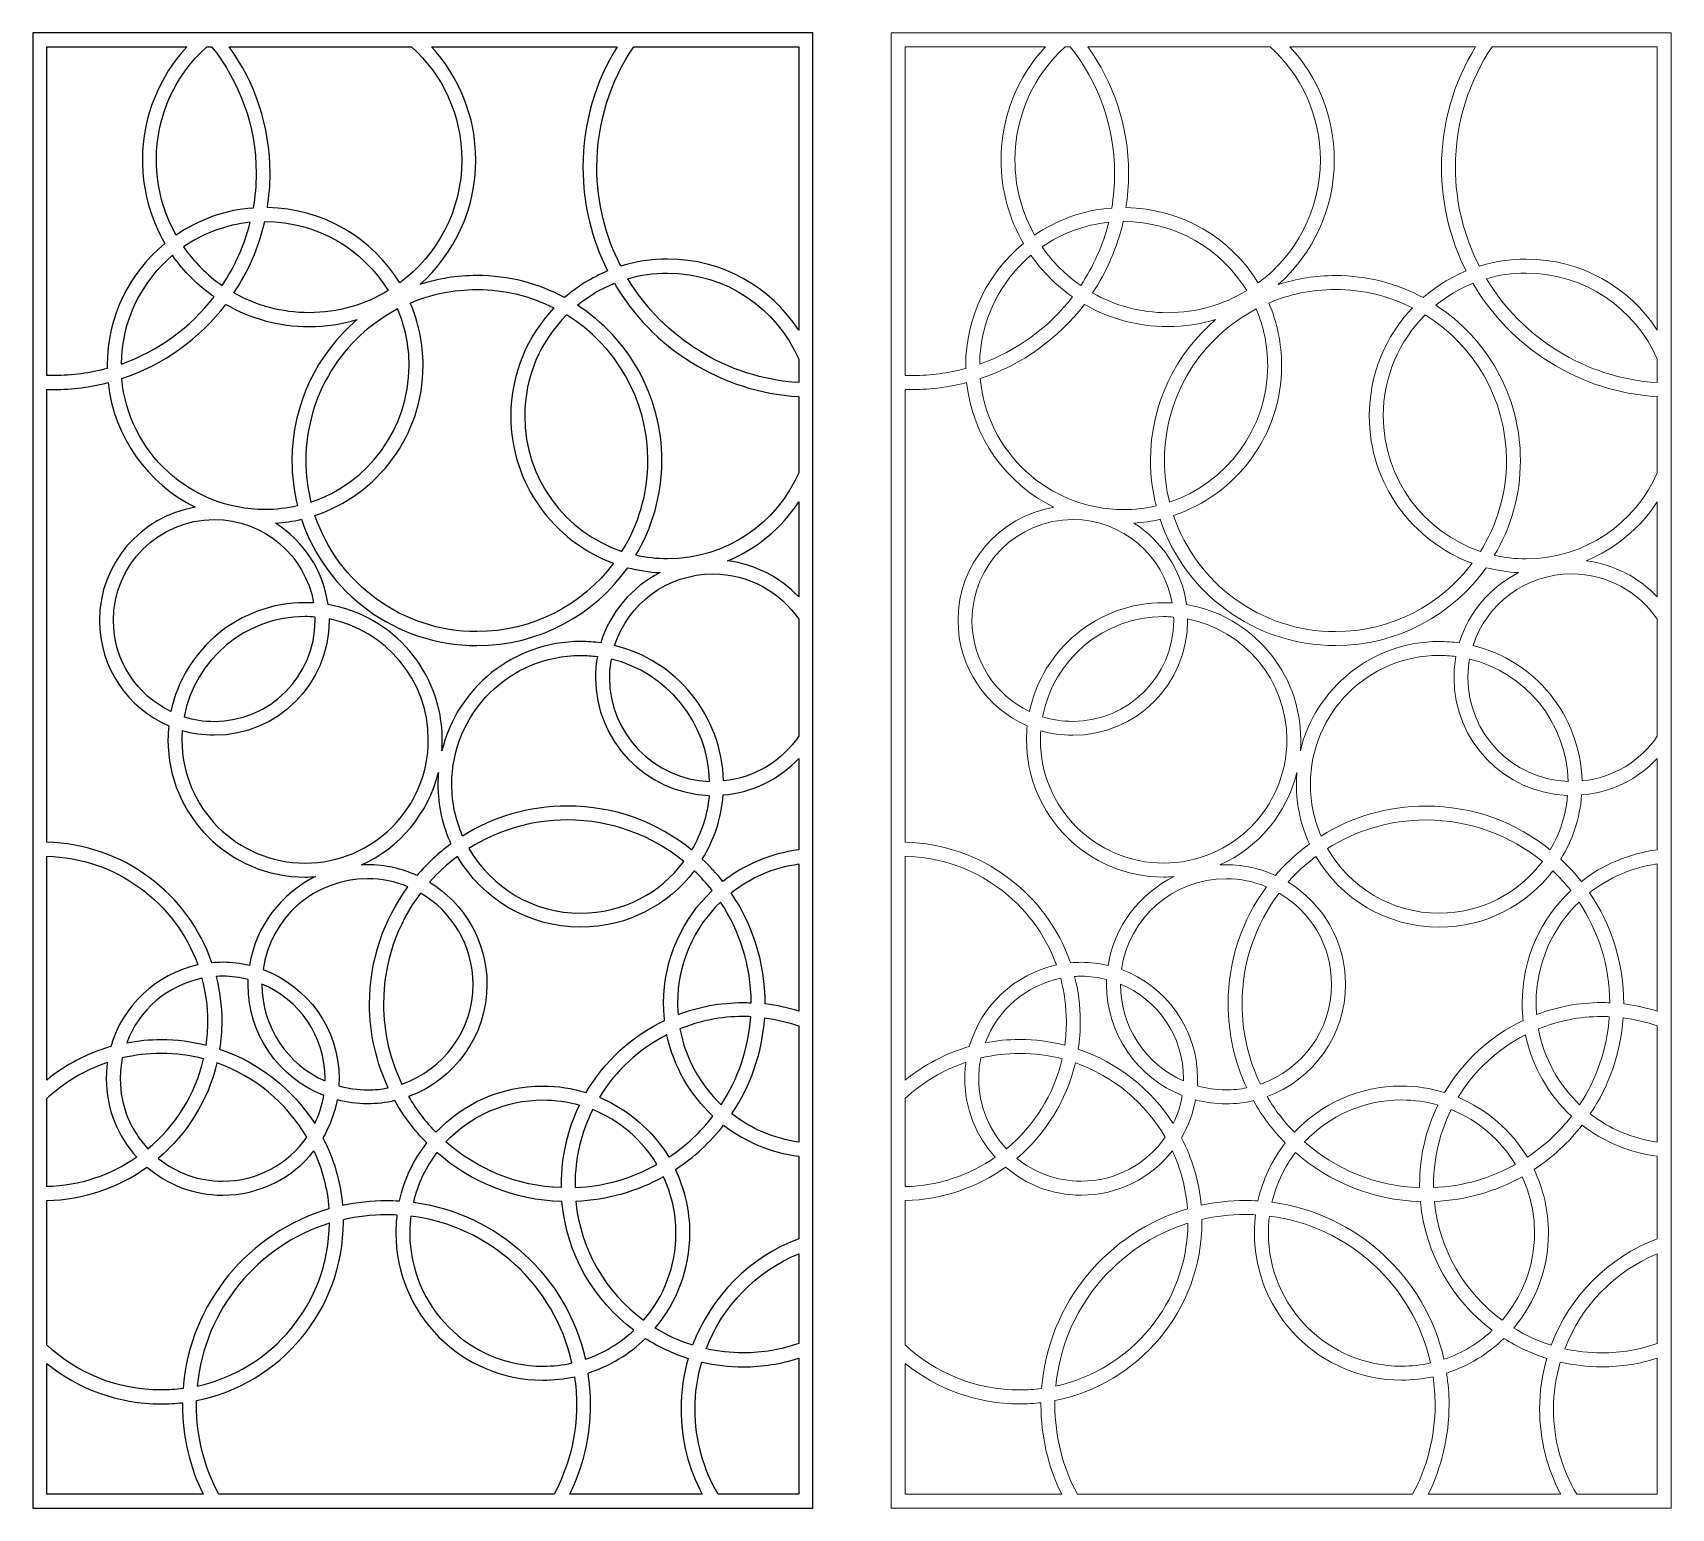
# Model space of a CAD drawing. Header units: centimetres. Extents: x -9.7 to 8.8, y -7.2 to 9.5.
import ezdxf

# ---------------------------------------------------------------- set-up
doc = ezdxf.new("R2010")
doc.units = ezdxf.units.CM
doc.header["$MEASUREMENT"] = 0
doc.layers.add('layer 1', color=7, linetype='Continuous')

msp = doc.modelspace()

# ---------------------------------------------------------------- linework, layer by layer
at = {"layer": 'layer 1', "color": 242}
for points, knots in [([(-9.73248, 9.50331), (-9.73248, 9.50331), (-9.57442, 9.50331), (-9.57442, 9.50331), (-9.57442, 9.50331), (-9.57442, 9.50331), (-1.04964, 9.50331), (-1.04964, 9.50331), (-1.04964, 9.50331), (-1.04964, 9.50331), (-0.89158, 9.50331), (-0.89158, 9.50331), (-0.89158, 9.50331), (-0.89158, 9.50331), (-0.89158, 9.34525), (-0.89158, 9.34525), (-0.89158, 9.34525), (-0.89158, 9.34525), (-0.89158, -7.06033), (-0.89158, -7.06033), (-0.89158, -7.06033), (-0.89158, -7.06033), (-0.89158, -7.21839), (-0.89158, -7.21839), (-0.89158, -7.21839), (-0.89158, -7.21839), (-1.04964, -7.21839), (-1.04964, -7.21839), (-1.04964, -7.21839), (-1.04964, -7.21839), (-9.57442, -7.21839), (-9.57442, -7.21839), (-9.57442, -7.21839), (-9.57442, -7.21839), (-9.73248, -7.21839), (-9.73248, -7.21839), (-9.73248, -7.21839), (-9.73248, -7.21839), (-9.73248, -7.06033), (-9.73248, -7.06033), (-9.73248, -7.06033), (-9.73248, -7.06033), (-9.73248, 9.34525), (-9.73248, 9.34525), (-9.73248, 9.34525), (-9.73248, 9.34525), (-9.73248, 9.50331), (-9.73248, 9.50331)], [0, 0, 0, 0, 0.07692308, 0.07692308, 0.07692308, 0.07692308, 0.15384615, 0.15384615, 0.15384615, 0.15384615, 0.23076923, 0.23076923, 0.23076923, 0.23076923, 0.30769231, 0.30769231, 0.30769231, 0.30769231, 0.38461538, 0.38461538, 0.38461538, 0.38461538, 0.46153846, 0.46153846, 0.46153846, 0.46153846, 0.53846154, 0.53846154, 0.53846154, 0.53846154, 0.61538462, 0.61538462, 0.61538462, 0.61538462, 0.69230769, 0.69230769, 0.69230769, 0.69230769, 0.76923077, 0.76923077, 0.76923077, 0.76923077, 0.84615385, 0.84615385, 0.84615385, 0.84615385, 1, 1, 1, 1]), ([(-9.57442, 9.34525), (-9.57442, 9.34525), (-9.57442, 5.61996), (-9.57442, 5.61996), (-9.57442, 5.61996), (-9.54727, 5.619), (-9.52, 5.61848), (-9.49262, 5.61848), (-9.49262, 5.61848), (-9.28357, 5.61848), (-9.08107, 5.64667), (-8.88863, 5.69913), (-8.88863, 5.69913), (-8.88884, 5.71005), (-8.88896, 5.72095), (-8.88896, 5.73191), (-8.88896, 5.73191), (-8.88896, 6.2891), (-8.63423, 6.78697), (-8.23493, 7.11536), (-8.23493, 7.11536), (-8.39644, 7.39365), (-8.48897, 7.7169), (-8.48897, 8.06176), (-8.48897, 8.06176), (-8.48897, 8.55726), (-8.29802, 9.00827), (-7.98575, 9.34525), (-7.98575, 9.34525), (-7.98575, 9.34525), (-9.57442, 9.34525), (-9.57442, 9.34525)], [0, 0, 0, 0, 0.11111111, 0.11111111, 0.11111111, 0.11111111, 0.22222222, 0.22222222, 0.22222222, 0.22222222, 0.33333333, 0.33333333, 0.33333333, 0.33333333, 0.44444444, 0.44444444, 0.44444444, 0.44444444, 0.55555556, 0.55555556, 0.55555556, 0.55555556, 0.66666667, 0.66666667, 0.66666667, 0.66666667, 0.77777778, 0.77777778, 0.77777778, 0.77777778, 1, 1, 1, 1]), ([(-7.70534, 9.34525), (-7.70534, 9.34525), (-7.76116, 9.34525), (-7.76116, 9.34525), (-7.76116, 9.34525), (-8.11103, 9.0285), (-8.33092, 8.57075), (-8.33092, 8.06175), (-8.33092, 8.06175), (-8.33092, 7.7525), (-8.24966, 7.46222), (-8.10748, 7.21097), (-8.10748, 7.21097), (-7.85524, 7.38343), (-7.55665, 7.49306), (-7.23431, 7.51727), (-7.23431, 7.51727), (-7.21219, 7.64508), (-7.20057, 7.7764), (-7.20057, 7.9105), (-7.20057, 7.9105), (-7.20057, 8.45353), (-7.3896, 8.95246), (-7.70534, 9.34525)], [0, 0, 0, 0, 0.14285714, 0.14285714, 0.14285714, 0.14285714, 0.28571429, 0.28571429, 0.28571429, 0.28571429, 0.42857143, 0.42857143, 0.42857143, 0.42857143, 0.57142857, 0.57142857, 0.57142857, 0.57142857, 0.71428571, 0.71428571, 0.71428571, 0.71428571, 1, 1, 1, 1]), ([(-5.43898, 9.34525), (-5.43898, 9.34525), (-7.50653, 9.34525), (-7.50653, 9.34525), (-7.50653, 9.34525), (-7.21465, 8.94194), (-7.04252, 8.44629), (-7.04252, 7.9105), (-7.04252, 7.9105), (-7.04252, 7.77833), (-7.0531, 7.64864), (-7.07327, 7.52214), (-7.07327, 7.52214), (-6.43857, 7.51337), (-5.88369, 7.17417), (-5.57266, 6.66882), (-5.57266, 6.66882), (-5.14596, 6.98407), (-4.8691, 7.49062), (-4.8691, 8.06175), (-4.8691, 8.06175), (-4.8691, 8.57078), (-5.08904, 9.02851), (-5.43898, 9.34525)], [0, 0, 0, 0, 0.14285714, 0.14285714, 0.14285714, 0.14285714, 0.28571429, 0.28571429, 0.28571429, 0.28571429, 0.42857143, 0.42857143, 0.42857143, 0.42857143, 0.57142857, 0.57142857, 0.57142857, 0.57142857, 0.71428571, 0.71428571, 0.71428571, 0.71428571, 1, 1, 1, 1]), ([(-3.10892, 9.34525), (-3.10892, 9.34525), (-5.21441, 9.34525), (-5.21441, 9.34525), (-5.21441, 9.34525), (-4.9021, 9.00828), (-4.71103, 8.5573), (-4.71103, 8.06176), (-4.71103, 8.06176), (-4.71103, 7.50009), (-4.95644, 6.99569), (-5.34576, 6.64968), (-5.34576, 6.64968), (-5.14173, 6.71595), (-4.92398, 6.75185), (-4.6979, 6.75185), (-4.6979, 6.75185), (-4.33806, 6.75185), (-3.99941, 6.66114), (-3.70347, 6.50134), (-3.70347, 6.50134), (-3.55949, 6.62679), (-3.39506, 6.72934), (-3.21595, 6.80353), (-3.21595, 6.80353), (-3.39497, 7.15666), (-3.49587, 7.55606), (-3.49587, 7.97904), (-3.49587, 7.97904), (-3.49587, 8.48009), (-3.35424, 8.94805), (-3.10892, 9.34525)], [0, 0, 0, 0, 0.11111111, 0.11111111, 0.11111111, 0.11111111, 0.22222222, 0.22222222, 0.22222222, 0.22222222, 0.33333333, 0.33333333, 0.33333333, 0.33333333, 0.44444444, 0.44444444, 0.44444444, 0.44444444, 0.55555556, 0.55555556, 0.55555556, 0.55555556, 0.66666667, 0.66666667, 0.66666667, 0.66666667, 0.77777778, 0.77777778, 0.77777778, 0.77777778, 1, 1, 1, 1]), ([(-1.04964, 6.1347), (-1.04964, 6.1347), (-1.04964, 9.34525), (-1.04964, 9.34525), (-1.04964, 9.34525), (-1.04964, 9.34525), (-2.92082, 9.34525), (-2.92082, 9.34525), (-2.92082, 9.34525), (-3.18407, 8.9551), (-3.33782, 8.48501), (-3.33782, 7.97904), (-3.33782, 7.97904), (-3.33782, 7.57494), (-3.23975, 7.19376), (-3.06619, 6.85789), (-3.06619, 6.85789), (-2.89885, 6.91007), (-2.72088, 6.93818), (-2.5364, 6.93818), (-2.5364, 6.93818), (-1.91446, 6.93818), (-1.36725, 6.61858), (-1.04964, 6.1347)], [0, 0, 0, 0, 0.14285714, 0.14285714, 0.14285714, 0.14285714, 0.28571429, 0.28571429, 0.28571429, 0.28571429, 0.42857143, 0.42857143, 0.42857143, 0.42857143, 0.57142857, 0.57142857, 0.57142857, 0.57142857, 0.71428571, 0.71428571, 0.71428571, 0.71428571, 1, 1, 1, 1]), ([(-7.2684, 7.35555), (-7.33285, 7.09646), (-7.44138, 6.85476), (-7.58557, 6.63897), (-7.58557, 6.63897), (-7.75638, 6.75756), (-7.90489, 6.90605), (-8.02336, 7.07697), (-8.02336, 7.07697), (-7.80438, 7.22785), (-7.54676, 7.32673), (-7.2684, 7.35555)], [0, 0, 0, 0, 0.25, 0.25, 0.25, 0.25, 0.5, 0.5, 0.5, 0.5, 1, 1, 1, 1]), ([(-7.10372, 7.36427), (-7.17055, 7.07094), (-7.29007, 6.79765), (-7.45174, 6.55482), (-7.45174, 6.55482), (-7.20026, 6.41228), (-6.90965, 6.33083), (-6.60001, 6.33083), (-6.60001, 6.33083), (-6.27203, 6.33083), (-5.9654, 6.42214), (-5.70399, 6.58066), (-5.70399, 6.58066), (-5.99062, 7.05056), (-6.50795, 7.36428), (-7.09851, 7.36428), (-7.09851, 7.36428), (-7.09851, 7.36428), (-7.10372, 7.36427), (-7.10372, 7.36427)], [0, 0, 0, 0, 0.16666667, 0.16666667, 0.16666667, 0.16666667, 0.33333333, 0.33333333, 0.33333333, 0.33333333, 0.5, 0.5, 0.5, 0.5, 0.66666667, 0.66666667, 0.66666667, 0.66666667, 1, 1, 1, 1]), ([(-7.67792, 6.51063), (-7.94552, 6.16434), (-8.31004, 5.8967), (-8.73077, 5.74839), (-8.73077, 5.74839), (-8.72587, 6.24293), (-8.50089, 6.68484), (-8.14914, 6.98103), (-8.14914, 6.98103), (-8.02109, 6.79782), (-7.86133, 6.63841), (-7.67792, 6.51063)], [0, 0, 0, 0, 0.25, 0.25, 0.25, 0.25, 0.5, 0.5, 0.5, 0.5, 1, 1, 1, 1]), ([(-1.04964, 5.53796), (-1.04964, 5.53796), (-1.04964, 5.8033), (-1.04964, 5.8033), (-1.04964, 5.8033), (-1.29843, 6.37795), (-1.87046, 6.78011), (-2.5364, 6.78011), (-2.5364, 6.78011), (-2.69279, 6.78011), (-2.84402, 6.75792), (-2.9871, 6.71652), (-2.9871, 6.71652), (-2.58435, 6.04959), (-1.87222, 5.59044), (-1.04964, 5.53796)], [0, 0, 0, 0, 0.2, 0.2, 0.2, 0.2, 0.4, 0.4, 0.4, 0.4, 0.6, 0.6, 0.6, 0.6, 1, 1, 1, 1]), ([(-3.14778, 3.49095), (-3.82829, 3.74027), (-4.31401, 4.39379), (-4.31401, 5.16057), (-4.31401, 5.16057), (-4.31401, 5.63554), (-4.12765, 6.06708), (-3.82405, 6.386), (-3.82405, 6.386), (-4.08663, 6.51888), (-4.38348, 6.59378), (-4.69787, 6.59378), (-4.69787, 6.59378), (-4.96613, 6.59378), (-5.22171, 6.53928), (-5.45406, 6.44071), (-5.45406, 6.44071), (-5.36018, 6.22332), (-5.30804, 5.98368), (-5.30804, 5.73191), (-5.30804, 5.73191), (-5.30804, 4.9404), (-5.82202, 4.26879), (-6.53429, 4.03235), (-6.53429, 4.03235), (-6.27481, 3.26726), (-5.55049, 2.71648), (-4.69787, 2.71648), (-4.69787, 2.71648), (-4.06423, 2.71648), (-3.50155, 3.02069), (-3.14778, 3.49095)], [0, 0, 0, 0, 0.11111111, 0.11111111, 0.11111111, 0.11111111, 0.22222222, 0.22222222, 0.22222222, 0.22222222, 0.33333333, 0.33333333, 0.33333333, 0.33333333, 0.44444444, 0.44444444, 0.44444444, 0.44444444, 0.55555556, 0.55555556, 0.55555556, 0.55555556, 0.66666667, 0.66666667, 0.66666667, 0.66666667, 0.77777778, 0.77777778, 0.77777778, 0.77777778, 1, 1, 1, 1]), ([(-1.04964, 4.51774), (-1.04964, 4.51774), (-1.04964, 5.37978), (-1.04964, 5.37978), (-1.04964, 5.37978), (-1.94153, 5.43321), (-2.71252, 5.93557), (-3.13967, 6.66394), (-3.13967, 6.66394), (-3.29251, 6.60254), (-3.43384, 6.5185), (-3.55949, 6.41596), (-3.55949, 6.41596), (-2.98286, 6.04234), (-2.60116, 5.39318), (-2.60116, 4.65514), (-2.60116, 4.65514), (-2.60116, 4.2627), (-2.70919, 3.8955), (-2.89691, 3.5814), (-2.89691, 3.5814), (-2.78098, 3.55504), (-2.6603, 3.54103), (-2.5364, 3.54103), (-2.5364, 3.54103), (-1.87052, 3.54103), (-1.29847, 3.94318), (-1.04964, 4.51774)], [0, 0, 0, 0, 0.125, 0.125, 0.125, 0.125, 0.25, 0.25, 0.25, 0.25, 0.375, 0.375, 0.375, 0.375, 0.5, 0.5, 0.5, 0.5, 0.625, 0.625, 0.625, 0.625, 0.75, 0.75, 0.75, 0.75, 1, 1, 1, 1]), ([(-7.544, 6.42552), (-7.84041, 6.03716), (-8.25031, 5.74006), (-8.7241, 5.58361), (-8.7241, 5.58361), (-8.64914, 4.75169), (-7.94988, 4.0995), (-7.09851, 4.0995), (-7.09851, 4.0995), (-6.97214, 4.0995), (-6.84906, 4.1139), (-6.73094, 4.14112), (-6.73094, 4.14112), (-6.77243, 4.30563), (-6.79459, 4.47778), (-6.79459, 4.65514), (-6.79459, 4.65514), (-6.79459, 5.29499), (-6.50775, 5.86792), (-6.05571, 6.25256), (-6.05571, 6.25256), (-6.2281, 6.20071), (-6.41077, 6.17278), (-6.60002, 6.17278), (-6.60002, 6.17278), (-6.9439, 6.17278), (-7.26626, 6.26483), (-7.544, 6.42552)], [0, 0, 0, 0, 0.125, 0.125, 0.125, 0.125, 0.25, 0.25, 0.25, 0.25, 0.375, 0.375, 0.375, 0.375, 0.5, 0.5, 0.5, 0.5, 0.625, 0.625, 0.625, 0.625, 0.75, 0.75, 0.75, 0.75, 1, 1, 1, 1]), ([(-6.57877, 4.1841), (-6.61644, 4.33492), (-6.63652, 4.49266), (-6.63652, 4.65513), (-6.63652, 4.65513), (-6.63652, 5.40117), (-6.21485, 6.04885), (-5.59694, 6.37298), (-5.59694, 6.37298), (-5.51276, 6.17616), (-5.46611, 5.95944), (-5.46611, 5.73188), (-5.46611, 5.73188), (-5.46611, 5.0122), (-5.93214, 4.40124), (-6.57877, 4.1841)], [0, 0, 0, 0, 0.2, 0.2, 0.2, 0.2, 0.4, 0.4, 0.4, 0.4, 0.6, 0.6, 0.6, 0.6, 1, 1, 1, 1]), ([(-3.05498, 3.62591), (-3.69503, 3.84216), (-4.15594, 4.44762), (-4.15594, 5.16057), (-4.15594, 5.16057), (-4.15594, 5.60787), (-3.97455, 6.01287), (-3.68128, 6.30599), (-3.68128, 6.30599), (-3.12806, 5.96453), (-2.7592, 5.35283), (-2.7592, 4.65513), (-2.7592, 4.65513), (-2.7592, 4.27698), (-2.86768, 3.92419), (-3.05498, 3.62591)], [0, 0, 0, 0, 0.2, 0.2, 0.2, 0.2, 0.4, 0.4, 0.4, 0.4, 0.6, 0.6, 0.6, 0.6, 1, 1, 1, 1]), ([(-9.57442, 5.46182), (-9.57442, 5.46182), (-9.57442, 0.32913), (-9.57442, 0.32913), (-9.57442, 0.32913), (-8.70586, 0.30948), (-7.97175, -0.2557), (-7.70129, -1.03703), (-7.70129, -1.03703), (-7.66133, -1.03338), (-7.62091, -1.03144), (-7.58001, -1.03144), (-7.58001, -1.03144), (-7.47526, -1.03144), (-7.37333, -1.04372), (-7.27562, -1.06679), (-7.27562, -1.06679), (-7.20505, -0.62237), (-6.91824, -0.24984), (-6.52632, -0.06055), (-6.52632, -0.06055), (-6.56564, -0.06352), (-6.60526, -0.06514), (-6.64534, -0.06514), (-6.64534, -0.06514), (-7.50382, -0.06514), (-8.20002, 0.63107), (-8.20002, 1.48956), (-8.20002, 1.48956), (-8.20002, 1.54322), (-8.19729, 1.59627), (-8.19198, 1.64854), (-8.19198, 1.64854), (-8.65342, 1.84862), (-8.97636, 2.30819), (-8.97636, 2.84309), (-8.97636, 2.84309), (-8.97636, 3.48786), (-8.50707, 4.02326), (-7.89158, 4.1265), (-7.89158, 4.1265), (-8.42745, 4.39184), (-8.81166, 4.91748), (-8.87854, 5.53809), (-8.87854, 5.53809), (-9.07477, 5.48741), (-9.28056, 5.46041), (-9.49262, 5.46041), (-9.49262, 5.46041), (-9.52, 5.46041), (-9.54726, 5.46091), (-9.57442, 5.46182)], [0, 0, 0, 0, 0.07142857, 0.07142857, 0.07142857, 0.07142857, 0.14285714, 0.14285714, 0.14285714, 0.14285714, 0.21428571, 0.21428571, 0.21428571, 0.21428571, 0.28571429, 0.28571429, 0.28571429, 0.28571429, 0.35714286, 0.35714286, 0.35714286, 0.35714286, 0.42857143, 0.42857143, 0.42857143, 0.42857143, 0.5, 0.5, 0.5, 0.5, 0.57142857, 0.57142857, 0.57142857, 0.57142857, 0.64285714, 0.64285714, 0.64285714, 0.64285714, 0.71428571, 0.71428571, 0.71428571, 0.71428571, 0.78571429, 0.78571429, 0.78571429, 0.78571429, 0.85714286, 0.85714286, 0.85714286, 0.85714286, 1, 1, 1, 1]), ([(-1.04964, 3.10918), (-1.04964, 3.10918), (-1.04964, 4.18641), (-1.04964, 4.18641), (-1.04964, 4.18641), (-1.2442, 3.89011), (-1.52487, 3.65537), (-1.85612, 3.51799), (-1.85612, 3.51799), (-1.5397, 3.4792), (-1.25757, 3.32961), (-1.04964, 3.10918)], [0, 0, 0, 0, 0.25, 0.25, 0.25, 0.25, 0.5, 0.5, 0.5, 0.5, 1, 1, 1, 1]), ([(-6.64534, 3.04426), (-6.61283, 3.04426), (-6.58061, 3.04316), (-6.5486, 3.04119), (-6.5486, 3.04119), (-6.64242, 3.57818), (-7.11102, 3.9865), (-7.67486, 3.9865), (-7.67486, 3.9865), (-8.30624, 3.9865), (-8.81828, 3.47446), (-8.81828, 2.84308), (-8.81828, 2.84308), (-8.81828, 2.38777), (-8.55197, 1.99461), (-8.16671, 1.81067), (-8.16671, 1.81067), (-8.01872, 2.51513), (-7.39373, 3.04426), (-6.64534, 3.04426)], [0, 0, 0, 0, 0.16666667, 0.16666667, 0.16666667, 0.16666667, 0.33333333, 0.33333333, 0.33333333, 0.33333333, 0.5, 0.5, 0.5, 0.5, 0.66666667, 0.66666667, 0.66666667, 0.66666667, 1, 1, 1, 1]), ([(-2.62136, 3.38506), (-2.74761, 3.39102), (-2.87039, 3.41012), (-2.98842, 3.44107), (-2.98842, 3.44107), (-3.36848, 2.90691), (-3.99258, 2.55841), (-4.6979, 2.55841), (-4.6979, 2.55841), (-5.62282, 2.55841), (-6.40806, 3.1578), (-6.68646, 3.98922), (-6.68646, 3.98922), (-6.78239, 3.96659), (-6.88129, 3.95168), (-6.98249, 3.94518), (-6.98249, 3.94518), (-6.66458, 3.74502), (-6.43935, 3.41114), (-6.38572, 3.02257), (-6.38572, 3.02257), (-5.65081, 2.89893), (-5.09063, 2.25955), (-5.09063, 1.48956), (-5.09063, 1.48956), (-5.09063, 1.44759), (-5.09235, 1.40603), (-5.09563, 1.36491), (-5.09563, 1.36491), (-4.92492, 2.07598), (-4.28478, 2.6047), (-3.52145, 2.6047), (-3.52145, 2.6047), (-3.44441, 2.6047), (-3.36866, 2.59922), (-3.29452, 2.58879), (-3.29452, 2.58879), (-3.18695, 2.93635), (-2.94114, 3.22322), (-2.62136, 3.38506)], [0, 0, 0, 0, 0.09090909, 0.09090909, 0.09090909, 0.09090909, 0.18181818, 0.18181818, 0.18181818, 0.18181818, 0.27272727, 0.27272727, 0.27272727, 0.27272727, 0.36363636, 0.36363636, 0.36363636, 0.36363636, 0.45454545, 0.45454545, 0.45454545, 0.45454545, 0.54545455, 0.54545455, 0.54545455, 0.54545455, 0.63636364, 0.63636364, 0.63636364, 0.63636364, 0.72727273, 0.72727273, 0.72727273, 0.72727273, 0.81818182, 0.81818182, 0.81818182, 0.81818182, 1, 1, 1, 1]), ([(-1.04964, 1.52987), (-1.04964, 1.52987), (-1.04964, 2.85817), (-1.04964, 2.85817), (-1.04964, 2.85817), (-1.26152, 3.16717), (-1.61704, 3.36993), (-2.01994, 3.36993), (-2.01994, 3.36993), (-2.5419, 3.36993), (-2.98449, 3.02966), (-3.13807, 2.55892), (-3.13807, 2.55892), (-2.44098, 2.38954), (-1.92019, 1.76885), (-1.90297, 1.02392), (-1.90297, 1.02392), (-1.54878, 1.05893), (-1.24078, 1.25118), (-1.04964, 1.52987)], [0, 0, 0, 0, 0.16666667, 0.16666667, 0.16666667, 0.16666667, 0.33333333, 0.33333333, 0.33333333, 0.33333333, 0.5, 0.5, 0.5, 0.5, 0.66666667, 0.66666667, 0.66666667, 0.66666667, 1, 1, 1, 1]), ([(-6.37351, 2.85968), (-5.73237, 2.73315), (-5.24867, 2.16776), (-5.24867, 1.48956), (-5.24867, 1.48956), (-5.24867, 0.71833), (-5.87409, 0.09291), (-6.64531, 0.09291), (-6.64531, 0.09291), (-7.41653, 0.09291), (-8.04195, 0.71833), (-8.04195, 1.48956), (-8.04195, 1.48956), (-8.04195, 1.52436), (-8.0406, 1.5589), (-8.03811, 1.59307), (-8.03811, 1.59307), (-7.92281, 1.55959), (-7.80097, 1.54157), (-7.6749, 1.54157), (-7.6749, 1.54157), (-6.95623, 1.54157), (-6.37338, 2.12444), (-6.37338, 2.84309), (-6.37338, 2.84309), (-6.37338, 2.84863), (-6.37344, 2.85416), (-6.37351, 2.85968)], [0, 0, 0, 0, 0.125, 0.125, 0.125, 0.125, 0.25, 0.25, 0.25, 0.25, 0.375, 0.375, 0.375, 0.375, 0.5, 0.5, 0.5, 0.5, 0.625, 0.625, 0.625, 0.625, 0.75, 0.75, 0.75, 0.75, 1, 1, 1, 1]), ([(-6.64531, 2.88619), (-6.60721, 2.88619), (-6.56948, 2.88467), (-6.53215, 2.88164), (-6.53215, 2.88164), (-6.53174, 2.86883), (-6.53142, 2.85598), (-6.53142, 2.84308), (-6.53142, 2.84308), (-6.53142, 2.21168), (-7.04346, 1.69964), (-7.67486, 1.69964), (-7.67486, 1.69964), (-7.79414, 1.69964), (-7.9091, 1.71795), (-8.01721, 1.75185), (-8.01721, 1.75185), (-7.89444, 2.39772), (-7.32688, 2.88619), (-6.64531, 2.88619)], [0, 0, 0, 0, 0.16666667, 0.16666667, 0.16666667, 0.16666667, 0.33333333, 0.33333333, 0.33333333, 0.33333333, 0.5, 0.5, 0.5, 0.5, 0.66666667, 0.66666667, 0.66666667, 0.66666667, 1, 1, 1, 1]), ([(-3.67243, 0.74012), (-3.13887, 0.74012), (-2.6489, 0.5536), (-2.26393, 0.24227), (-2.26393, 0.24227), (-2.15483, 0.42637), (-2.08491, 0.6364), (-2.06589, 0.86094), (-2.06589, 0.86094), (-2.7812, 0.88516), (-3.35391, 1.47281), (-3.35391, 2.19406), (-3.35391, 2.19406), (-3.35391, 2.27612), (-3.34648, 2.35651), (-3.33228, 2.43448), (-3.33228, 2.43448), (-3.39416, 2.44251), (-3.45729, 2.44663), (-3.52141, 2.44663), (-3.52141, 2.44663), (-4.32808, 2.44663), (-4.98228, 1.79243), (-4.98228, 0.98575), (-4.98228, 0.98575), (-4.98228, 0.77738), (-4.93857, 0.57927), (-4.85994, 0.39991), (-4.85994, 0.39991), (-4.51557, 0.61547), (-4.10853, 0.74012), (-3.67243, 0.74012)], [0, 0, 0, 0, 0.11111111, 0.11111111, 0.11111111, 0.11111111, 0.22222222, 0.22222222, 0.22222222, 0.22222222, 0.33333333, 0.33333333, 0.33333333, 0.33333333, 0.44444444, 0.44444444, 0.44444444, 0.44444444, 0.55555556, 0.55555556, 0.55555556, 0.55555556, 0.66666667, 0.66666667, 0.66666667, 0.66666667, 0.77777778, 0.77777778, 0.77777778, 0.77777778, 1, 1, 1, 1]), ([(-2.06093, 1.01892), (-2.69127, 1.04054), (-3.19586, 1.55842), (-3.19586, 2.19403), (-3.19586, 2.19403), (-3.19586, 2.26626), (-3.18934, 2.33702), (-3.17685, 2.40567), (-3.17685, 2.40567), (-2.54675, 2.25321), (-2.07594, 1.6922), (-2.06093, 1.01892)], [0, 0, 0, 0, 0.25, 0.25, 0.25, 0.25, 0.5, 0.5, 0.5, 0.5, 1, 1, 1, 1]), ([(-5.93826, 0.07348), (-5.73858, 0.07348), (-5.54904, 0.03026), (-5.37838, -0.04737), (-5.37838, -0.04737), (-5.26435, 0.08619), (-5.13495, 0.20624), (-4.99285, 0.30997), (-4.99285, 0.30997), (-5.0875, 0.51565), (-5.14036, 0.74454), (-5.14036, 0.98578), (-5.14036, 0.98578), (-5.14036, 1.03142), (-5.13838, 1.07664), (-5.13469, 1.12131), (-5.13469, 1.12131), (-5.24868, 0.65232), (-5.57539, 0.26648), (-6.00683, 0.07179), (-6.00683, 0.07179), (-5.98411, 0.07293), (-5.96125, 0.07348), (-5.93826, 0.07348)], [0, 0, 0, 0, 0.14285714, 0.14285714, 0.14285714, 0.14285714, 0.28571429, 0.28571429, 0.28571429, 0.28571429, 0.42857143, 0.42857143, 0.42857143, 0.42857143, 0.57142857, 0.57142857, 0.57142857, 0.57142857, 0.71428571, 0.71428571, 0.71428571, 0.71428571, 1, 1, 1, 1]), ([(-1.04964, 0.24252), (-1.04964, 0.24252), (-1.04964, 1.27895), (-1.04964, 1.27895), (-1.04964, 1.27895), (-1.26867, 1.04682), (-1.57, 0.89319), (-1.90697, 0.86489), (-1.90697, 0.86489), (-1.92658, 0.5993), (-2.01039, 0.35157), (-2.14282, 0.13701), (-2.14282, 0.13701), (-2.05909, 0.05883), (-1.98139, -0.02567), (-1.91042, -0.11573), (-1.91042, -0.11573), (-1.66708, 0.07498), (-1.37195, 0.20263), (-1.04964, 0.24252)], [0, 0, 0, 0, 0.16666667, 0.16666667, 0.16666667, 0.16666667, 0.33333333, 0.33333333, 0.33333333, 0.33333333, 0.5, 0.5, 0.5, 0.5, 0.66666667, 0.66666667, 0.66666667, 0.66666667, 1, 1, 1, 1]), ([(-3.67239, 0.58207), (-3.17129, 0.58207), (-2.71152, 0.4051), (-2.35201, 0.11031), (-2.35201, 0.11031), (-2.61848, -0.2451), (-3.0431, -0.47515), (-3.52141, -0.47515), (-3.52141, -0.47515), (-4.0632, -0.47515), (-4.53625, -0.18001), (-4.78849, 0.25819), (-4.78849, 0.25819), (-4.46579, 0.46323), (-4.08292, 0.58207), (-3.67239, 0.58207)], [0, 0, 0, 0, 0.2, 0.2, 0.2, 0.2, 0.4, 0.4, 0.4, 0.4, 0.6, 0.6, 0.6, 0.6, 1, 1, 1, 1]), ([(-9.57442, 0.17101), (-9.57442, 0.17101), (-9.57442, -2.3652), (-9.57442, -2.3652), (-9.57442, -2.3652), (-9.36284, -2.19397), (-9.11679, -2.06373), (-8.84828, -1.98648), (-8.84828, -1.98648), (-8.71542, -1.52317), (-8.3355, -1.16425), (-7.86029, -1.06139), (-7.86029, -1.06139), (-8.1168, -0.35604), (-8.78516, 0.15168), (-9.57442, 0.17101)], [0, 0, 0, 0, 0.2, 0.2, 0.2, 0.2, 0.4, 0.4, 0.4, 0.4, 0.6, 0.6, 0.6, 0.6, 1, 1, 1, 1]), ([(-2.03027, -0.21879), (-2.36947, -0.53777), (-2.58138, -0.99061), (-2.58138, -1.49287), (-2.58138, -1.49287), (-2.58138, -1.55927), (-2.57759, -1.62475), (-2.57037, -1.68922), (-2.57037, -1.68922), (-2.94195, -1.86732), (-3.252, -2.15339), (-3.45995, -2.50673), (-3.45995, -2.50673), (-3.61492, -2.45911), (-3.77946, -2.43348), (-3.95001, -2.43348), (-3.95001, -2.43348), (-4.42817, -2.43348), (-4.85938, -2.63513), (-5.16336, -2.95793), (-5.16336, -2.95793), (-5.28207, -2.83637), (-5.38606, -2.70042), (-5.4724, -2.55285), (-5.4724, -2.55285), (-4.95398, -2.36284), (-4.58386, -1.86494), (-4.58386, -1.2808), (-4.58386, -1.2808), (-4.58386, -0.79049), (-4.84469, -0.36088), (-5.23511, -0.12318), (-5.23511, -0.12318), (-5.14007, -0.01557), (-5.03412, 0.08218), (-4.91893, 0.16826), (-4.91893, 0.16826), (-4.6378, -0.31111), (-4.11716, -0.63322), (-3.52145, -0.63322), (-3.52145, -0.63322), (-2.99604, -0.63322), (-2.52911, -0.38265), (-2.23335, 0.00533), (-2.23335, 0.00533), (-2.16038, -0.06434), (-2.09251, -0.13927), (-2.03027, -0.21879)], [0, 0, 0, 0, 0.07692308, 0.07692308, 0.07692308, 0.07692308, 0.15384615, 0.15384615, 0.15384615, 0.15384615, 0.23076923, 0.23076923, 0.23076923, 0.23076923, 0.30769231, 0.30769231, 0.30769231, 0.30769231, 0.38461538, 0.38461538, 0.38461538, 0.38461538, 0.46153846, 0.46153846, 0.46153846, 0.46153846, 0.53846154, 0.53846154, 0.53846154, 0.53846154, 0.61538462, 0.61538462, 0.61538462, 0.61538462, 0.69230769, 0.69230769, 0.69230769, 0.69230769, 0.76923077, 0.76923077, 0.76923077, 0.76923077, 0.84615385, 0.84615385, 0.84615385, 0.84615385, 1, 1, 1, 1]), ([(-1.04964, -1.58578), (-1.04964, -1.58578), (-1.04964, 0.08307), (-1.04964, 0.08307), (-1.04964, 0.08307), (-1.33692, 0.04389), (-1.59977, -0.07201), (-1.81694, -0.24331), (-1.81694, -0.24331), (-1.57291, -0.60218), (-1.43018, -1.03549), (-1.43018, -1.50203), (-1.43018, -1.50203), (-1.43018, -1.50203), (-1.43018, -1.50267), (-1.43018, -1.50267), (-1.43018, -1.50267), (-1.29913, -1.51848), (-1.17192, -1.54657), (-1.04964, -1.58578)], [0, 0, 0, 0, 0.16666667, 0.16666667, 0.16666667, 0.16666667, 0.33333333, 0.33333333, 0.33333333, 0.33333333, 0.5, 0.5, 0.5, 0.5, 0.66666667, 0.66666667, 0.66666667, 0.66666667, 1, 1, 1, 1]), ([(-6.26333, -2.43234), (-6.26167, -2.40535), (-6.26073, -2.37814), (-6.26073, -2.35072), (-6.26073, -2.35072), (-6.26073, -1.78301), (-6.61951, -1.29894), (-7.12265, -1.11292), (-7.12265, -1.11292), (-7.04098, -0.53181), (-6.54179, -0.08457), (-5.93819, -0.08457), (-5.93819, -0.08457), (-5.7759, -0.08457), (-5.62116, -0.11695), (-5.48005, -0.17554), (-5.48005, -0.17554), (-5.75318, -0.547), (-5.91458, -1.00573), (-5.91458, -1.50203), (-5.91458, -1.50203), (-5.91458, -1.84237), (-5.83862, -2.1649), (-5.70286, -2.4539), (-5.70286, -2.4539), (-5.77894, -2.46914), (-5.85762, -2.47714), (-5.93819, -2.47714), (-5.93819, -2.47714), (-6.05088, -2.47714), (-6.15996, -2.4615), (-6.26333, -2.43234)], [0, 0, 0, 0, 0.11111111, 0.11111111, 0.11111111, 0.11111111, 0.22222222, 0.22222222, 0.22222222, 0.22222222, 0.33333333, 0.33333333, 0.33333333, 0.33333333, 0.44444444, 0.44444444, 0.44444444, 0.44444444, 0.55555556, 0.55555556, 0.55555556, 0.55555556, 0.66666667, 0.66666667, 0.66666667, 0.66666667, 0.77777778, 0.77777778, 0.77777778, 0.77777778, 1, 1, 1, 1]), ([(-5.33629, -0.24694), (-4.98089, -0.45436), (-4.74192, -0.83974), (-4.74192, -1.28086), (-4.74192, -1.28086), (-4.74192, -1.80473), (-5.07892, -2.24996), (-5.54785, -2.41184), (-5.54785, -2.41184), (-5.68151, -2.1369), (-5.75653, -1.82825), (-5.75653, -1.50207), (-5.75653, -1.50207), (-5.75653, -1.03085), (-5.60009, -0.59609), (-5.33629, -0.24694)], [0, 0, 0, 0, 0.2, 0.2, 0.2, 0.2, 0.4, 0.4, 0.4, 0.4, 0.6, 0.6, 0.6, 0.6, 1, 1, 1, 1]), ([(-2.41797, -1.62361), (-2.4215, -1.58048), (-2.42333, -1.53691), (-2.42333, -1.49288), (-2.42333, -1.49288), (-2.42333, -1.04337), (-2.23671, -0.63738), (-1.93681, -0.34807), (-1.93681, -0.34807), (-1.71876, -0.6753), (-1.59077, -1.0677), (-1.58832, -1.48974), (-1.58832, -1.48974), (-1.61867, -1.48842), (-1.64916, -1.48763), (-1.67983, -1.48763), (-1.67983, -1.48763), (-1.93987, -1.48763), (-2.18875, -1.53573), (-2.41797, -1.62361)], [0, 0, 0, 0, 0.16666667, 0.16666667, 0.16666667, 0.16666667, 0.33333333, 0.33333333, 0.33333333, 0.33333333, 0.5, 0.5, 0.5, 0.5, 0.66666667, 0.66666667, 0.66666667, 0.66666667, 1, 1, 1, 1]), ([(-8.6676, -1.94325), (-8.52893, -1.57342), (-8.20709, -1.29305), (-7.81255, -1.21281), (-7.81255, -1.21281), (-7.77055, -1.36857), (-7.74806, -1.53237), (-7.74806, -1.7014), (-7.74806, -1.7014), (-7.74806, -1.79249), (-7.75466, -1.88198), (-7.76724, -1.96959), (-7.76724, -1.96959), (-7.93017, -1.92824), (-8.10084, -1.90622), (-8.27662, -1.90622), (-8.27662, -1.90622), (-8.41031, -1.90622), (-8.54098, -1.91898), (-8.6676, -1.94325)], [0, 0, 0, 0, 0.16666667, 0.16666667, 0.16666667, 0.16666667, 0.33333333, 0.33333333, 0.33333333, 0.33333333, 0.5, 0.5, 0.5, 0.5, 0.66666667, 0.66666667, 0.66666667, 0.66666667, 1, 1, 1, 1]), ([(-7.58001, -1.18949), (-7.48038, -1.18949), (-7.38366, -1.20205), (-7.29138, -1.22566), (-7.29138, -1.22566), (-7.29213, -1.24394), (-7.29254, -1.26234), (-7.29254, -1.2808), (-7.29254, -1.2808), (-7.29254, -1.85347), (-6.93689, -2.34326), (-6.4345, -2.5413), (-6.4345, -2.5413), (-6.45307, -2.65371), (-6.48774, -2.76066), (-6.53616, -2.85974), (-6.53616, -2.85974), (-6.78678, -2.46807), (-7.16588, -2.16654), (-7.6141, -2.01479), (-7.6141, -2.01479), (-7.59824, -1.91264), (-7.59002, -1.80794), (-7.59002, -1.70133), (-7.59002, -1.70133), (-7.59002, -1.52542), (-7.61238, -1.3547), (-7.65446, -1.19191), (-7.65446, -1.19191), (-7.62983, -1.19036), (-7.60505, -1.18949), (-7.58001, -1.18949)], [0, 0, 0, 0, 0.11111111, 0.11111111, 0.11111111, 0.11111111, 0.22222222, 0.22222222, 0.22222222, 0.22222222, 0.33333333, 0.33333333, 0.33333333, 0.33333333, 0.44444444, 0.44444444, 0.44444444, 0.44444444, 0.55555556, 0.55555556, 0.55555556, 0.55555556, 0.66666667, 0.66666667, 0.66666667, 0.66666667, 0.77777778, 0.77777778, 0.77777778, 0.77777778, 1, 1, 1, 1]), ([(-7.13445, -1.27814), (-6.7143, -1.45294), (-6.41879, -1.86736), (-6.41879, -2.35072), (-6.41879, -2.35072), (-6.41879, -2.3593), (-6.41893, -2.36784), (-6.41912, -2.37638), (-6.41912, -2.37638), (-6.84028, -2.1912), (-7.13447, -1.77036), (-7.13447, -1.28086), (-7.13447, -1.28086), (-7.13447, -1.28086), (-7.13445, -1.27814), (-7.13445, -1.27814)], [0, 0, 0, 0, 0.2, 0.2, 0.2, 0.2, 0.4, 0.4, 0.4, 0.4, 0.6, 0.6, 0.6, 0.6, 1, 1, 1, 1]), ([(-1.92954, -2.64476), (-2.16672, -2.41884), (-2.33416, -2.12042), (-2.39646, -1.78511), (-2.39646, -1.78511), (-2.17517, -1.69522), (-1.9332, -1.64568), (-1.67971, -1.64568), (-1.67971, -1.64568), (-1.65076, -1.64568), (-1.62198, -1.64643), (-1.59334, -1.64771), (-1.59334, -1.64771), (-1.61867, -2.01426), (-1.7389, -2.35468), (-1.92954, -2.64476)], [0, 0, 0, 0, 0.2, 0.2, 0.2, 0.2, 0.4, 0.4, 0.4, 0.4, 0.6, 0.6, 0.6, 0.6, 1, 1, 1, 1]), ([(-1.04964, -3.06877), (-1.04964, -3.06877), (-1.04964, -1.75228), (-1.04964, -1.75228), (-1.04964, -1.75228), (-1.17307, -1.70905), (-1.30226, -1.6782), (-1.43583, -1.66113), (-1.43583, -1.66113), (-1.46396, -2.06185), (-1.59752, -2.4335), (-1.80884, -2.74866), (-1.80884, -2.74866), (-1.59325, -2.91649), (-1.33334, -3.03006), (-1.04964, -3.06877)], [0, 0, 0, 0, 0.2, 0.2, 0.2, 0.2, 0.4, 0.4, 0.4, 0.4, 0.6, 0.6, 0.6, 0.6, 1, 1, 1, 1]), ([(-2.54427, -1.85261), (-2.46882, -2.21318), (-2.28227, -2.53297), (-2.02208, -2.77453), (-2.02208, -2.77453), (-2.162, -2.95573), (-2.33105, -3.11329), (-2.52225, -3.24009), (-2.52225, -3.24009), (-2.70458, -2.93815), (-2.97997, -2.69865), (-3.30862, -2.56142), (-3.30862, -2.56142), (-3.12496, -2.26004), (-2.86003, -2.0136), (-2.54427, -1.85261)], [0, 0, 0, 0, 0.2, 0.2, 0.2, 0.2, 0.4, 0.4, 0.4, 0.4, 0.6, 0.6, 0.6, 0.6, 1, 1, 1, 1]), ([(-9.57442, -2.5744), (-9.57442, -2.5744), (-9.57442, -3.57386), (-9.57442, -3.57386), (-9.57442, -3.57386), (-9.19565, -3.56458), (-8.84472, -3.44273), (-8.55379, -3.24058), (-8.55379, -3.24058), (-8.76836, -3.00597), (-8.89929, -2.69363), (-8.89929, -2.35072), (-8.89929, -2.35072), (-8.89929, -2.28729), (-8.89468, -2.22492), (-8.88602, -2.16387), (-8.88602, -2.16387), (-9.14483, -2.25117), (-9.37874, -2.39246), (-9.57442, -2.5744)], [0, 0, 0, 0, 0.16666667, 0.16666667, 0.16666667, 0.16666667, 0.33333333, 0.33333333, 0.33333333, 0.33333333, 0.5, 0.5, 0.5, 0.5, 0.66666667, 0.66666667, 0.66666667, 0.66666667, 1, 1, 1, 1]), ([(-8.42729, -3.14454), (-8.62194, -2.9369), (-8.74124, -2.65772), (-8.74124, -2.35072), (-8.74124, -2.35072), (-8.74124, -2.27016), (-8.733, -2.19149), (-8.71736, -2.11555), (-8.71736, -2.11555), (-8.57586, -2.08203), (-8.42828, -2.06429), (-8.27652, -2.06429), (-8.27652, -2.06429), (-8.11065, -2.06429), (-7.94968, -2.08548), (-7.79623, -2.12531), (-7.79623, -2.12531), (-7.89027, -2.53159), (-8.11659, -2.88721), (-8.42729, -3.14454)], [0, 0, 0, 0, 0.16666667, 0.16666667, 0.16666667, 0.16666667, 0.33333333, 0.33333333, 0.33333333, 0.33333333, 0.5, 0.5, 0.5, 0.5, 0.66666667, 0.66666667, 0.66666667, 0.66666667, 1, 1, 1, 1]), ([(-6.62701, -3.01419), (-6.83683, -3.31503), (-7.18549, -3.51194), (-7.58001, -3.51194), (-7.58001, -3.51194), (-7.85696, -3.51194), (-8.11122, -3.41487), (-8.31082, -3.25298), (-8.31082, -3.25298), (-7.98474, -2.97728), (-7.74665, -2.60078), (-7.64485, -2.17155), (-7.64485, -2.17155), (-7.21371, -2.32292), (-6.85343, -2.62485), (-6.62701, -3.01419)], [0, 0, 0, 0, 0.2, 0.2, 0.2, 0.2, 0.4, 0.4, 0.4, 0.4, 0.6, 0.6, 0.6, 0.6, 1, 1, 1, 1]), ([(-6.44329, -3.02036), (-6.36628, -2.88991), (-6.31106, -2.74511), (-6.28267, -2.59087), (-6.28267, -2.59087), (-6.17267, -2.61973), (-6.05726, -2.63519), (-5.93826, -2.63519), (-5.93826, -2.63519), (-5.83146, -2.63519), (-5.72759, -2.62273), (-5.62792, -2.59934), (-5.62792, -2.59934), (-5.52908, -2.77505), (-5.40723, -2.93606), (-5.26651, -3.07835), (-5.26651, -3.07835), (-5.41458, -3.26883), (-5.52228, -3.49223), (-5.57663, -3.73572), (-5.57663, -3.73572), (-5.62513, -3.73268), (-5.67397, -3.731), (-5.72323, -3.731), (-5.72323, -3.731), (-5.89378, -3.731), (-6.05996, -3.74956), (-6.22, -3.78462), (-6.22, -3.78462), (-6.24452, -3.51105), (-6.32249, -3.25276), (-6.44329, -3.02036)], [0, 0, 0, 0, 0.11111111, 0.11111111, 0.11111111, 0.11111111, 0.22222222, 0.22222222, 0.22222222, 0.22222222, 0.33333333, 0.33333333, 0.33333333, 0.33333333, 0.44444444, 0.44444444, 0.44444444, 0.44444444, 0.55555556, 0.55555556, 0.55555556, 0.55555556, 0.66666667, 0.66666667, 0.66666667, 0.66666667, 0.77777778, 0.77777778, 0.77777778, 0.77777778, 1, 1, 1, 1]), ([(-3.7435, -3.58499), (-3.74368, -3.5739), (-3.74391, -3.56283), (-3.74391, -3.55171), (-3.74391, -3.55171), (-3.74391, -3.22802), (-3.66929, -2.92169), (-3.53638, -2.64897), (-3.53638, -2.64897), (-3.66778, -2.61158), (-3.8065, -2.59153), (-3.94992, -2.59153), (-3.94992, -2.59153), (-4.3831, -2.59153), (-4.77368, -2.77424), (-5.04885, -3.06676), (-5.04885, -3.06676), (-4.69826, -3.37546), (-4.24316, -3.56822), (-3.7435, -3.58499)], [0, 0, 0, 0, 0.16666667, 0.16666667, 0.16666667, 0.16666667, 0.33333333, 0.33333333, 0.33333333, 0.33333333, 0.5, 0.5, 0.5, 0.5, 0.66666667, 0.66666667, 0.66666667, 0.66666667, 1, 1, 1, 1]), ([(-3.58544, -3.58438), (-3.58561, -3.57353), (-3.58585, -3.56272), (-3.58585, -3.55183), (-3.58585, -3.55183), (-3.58585, -3.24594), (-3.51367, -2.9569), (-3.38559, -2.7007), (-3.38559, -2.7007), (-3.0807, -2.82384), (-2.82518, -3.04373), (-2.65719, -3.32234), (-2.65719, -3.32234), (-2.93389, -3.47703), (-3.24938, -3.57055), (-3.58544, -3.58438)], [0, 0, 0, 0, 0.2, 0.2, 0.2, 0.2, 0.4, 0.4, 0.4, 0.4, 0.6, 0.6, 0.6, 0.6, 1, 1, 1, 1]), ([(-1.04964, -4.16448), (-1.04964, -4.16448), (-1.04964, -3.22818), (-1.04964, -3.22818), (-1.04964, -3.22818), (-1.36802, -3.18875), (-1.65986, -3.06371), (-1.90147, -2.87682), (-1.90147, -2.87682), (-2.05397, -3.07298), (-2.23834, -3.2432), (-2.44681, -3.37959), (-2.44681, -3.37959), (-2.34203, -3.59764), (-2.2833, -3.84201), (-2.2833, -4.1), (-2.2833, -4.1), (-2.2833, -4.51013), (-2.43169, -4.88563), (-2.67752, -5.17602), (-2.67752, -5.17602), (-2.54559, -5.25727), (-2.40303, -5.32289), (-2.25241, -5.37031), (-2.25241, -5.37031), (-2.04404, -4.81556), (-1.60368, -4.3742), (-1.04964, -4.16448)], [0, 0, 0, 0, 0.125, 0.125, 0.125, 0.125, 0.25, 0.25, 0.25, 0.25, 0.375, 0.375, 0.375, 0.375, 0.5, 0.5, 0.5, 0.5, 0.625, 0.625, 0.625, 0.625, 0.75, 0.75, 0.75, 0.75, 1, 1, 1, 1]), ([(-9.57442, -3.73195), (-9.57442, -3.73195), (-9.57442, -5.36787), (-9.57442, -5.36787), (-9.57442, -5.36787), (-9.23403, -5.68441), (-8.77789, -5.87812), (-8.27652, -5.87812), (-8.27652, -5.87812), (-8.19271, -5.87812), (-8.1101, -5.87267), (-8.02914, -5.86213), (-8.02914, -5.86213), (-7.95364, -4.89186), (-7.27922, -4.08949), (-6.37526, -3.82432), (-6.37526, -3.82432), (-6.39296, -3.59204), (-6.45239, -3.37135), (-6.54593, -3.16976), (-6.54593, -3.16976), (-6.78759, -3.47446), (-7.16099, -3.67001), (-7.58001, -3.67001), (-7.58001, -3.67001), (-7.90779, -3.67001), (-8.20759, -3.55032), (-8.43834, -3.35238), (-8.43834, -3.35238), (-8.75969, -3.58309), (-9.15107, -3.72236), (-9.57442, -3.73195)], [0, 0, 0, 0, 0.11111111, 0.11111111, 0.11111111, 0.11111111, 0.22222222, 0.22222222, 0.22222222, 0.22222222, 0.33333333, 0.33333333, 0.33333333, 0.33333333, 0.44444444, 0.44444444, 0.44444444, 0.44444444, 0.55555556, 0.55555556, 0.55555556, 0.55555556, 0.66666667, 0.66666667, 0.66666667, 0.66666667, 0.77777778, 0.77777778, 0.77777778, 0.77777778, 1, 1, 1, 1]), ([(-3.46771, -5.52978), (-3.67961, -4.59686), (-4.45555, -3.87807), (-5.4179, -3.75107), (-5.4179, -3.75107), (-5.36865, -3.54321), (-5.27634, -3.35198), (-5.15097, -3.18731), (-5.15097, -3.18731), (-4.77085, -3.52114), (-4.27693, -3.7285), (-3.735, -3.74337), (-3.735, -3.74337), (-3.68013, -4.33888), (-3.37219, -4.86129), (-2.91979, -5.2019), (-2.91979, -5.2019), (-3.07526, -5.34733), (-3.26153, -5.46022), (-3.46771, -5.52978)], [0, 0, 0, 0, 0.16666667, 0.16666667, 0.16666667, 0.16666667, 0.33333333, 0.33333333, 0.33333333, 0.33333333, 0.5, 0.5, 0.5, 0.5, 0.66666667, 0.66666667, 0.66666667, 0.66666667, 1, 1, 1, 1]), ([(-2.80921, -5.08715), (-3.23209, -4.77548), (-3.52173, -4.29336), (-3.57643, -3.74221), (-3.57643, -3.74221), (-3.21686, -3.72702), (-2.87921, -3.62701), (-2.58282, -3.46184), (-2.58282, -3.46184), (-2.49213, -3.65568), (-2.44137, -3.87198), (-2.44137, -4.10009), (-2.44137, -4.10009), (-2.44137, -4.4775), (-2.58005, -4.82256), (-2.80921, -5.08715)], [0, 0, 0, 0, 0.2, 0.2, 0.2, 0.2, 0.4, 0.4, 0.4, 0.4, 0.6, 0.6, 0.6, 0.6, 1, 1, 1, 1]), ([(-7.62372, -7.06033), (-7.62372, -7.06033), (-3.82281, -7.06033), (-3.82281, -7.06033), (-3.82281, -7.06033), (-3.66046, -6.75754), (-3.56827, -6.41158), (-3.56827, -6.04403), (-3.56827, -6.04403), (-3.56827, -5.93663), (-3.57626, -5.83111), (-3.59144, -5.72792), (-3.59144, -5.72792), (-3.70695, -5.75327), (-3.8269, -5.76671), (-3.95001, -5.76671), (-3.95001, -5.76671), (-4.87008, -5.76671), (-5.61653, -5.02026), (-5.61653, -4.1), (-5.61653, -4.1), (-5.61653, -4.02971), (-5.6122, -3.9604), (-5.60375, -3.89239), (-5.60375, -3.89239), (-5.64332, -3.89022), (-5.68312, -3.88905), (-5.72323, -3.88905), (-5.72323, -3.88905), (-5.89127, -3.88905), (-6.05484, -3.90829), (-6.21182, -3.9447), (-6.21182, -3.9447), (-6.21173, -3.9535), (-6.21156, -3.96231), (-6.21156, -3.97113), (-6.21156, -3.97113), (-6.21156, -4.97487), (-6.92822, -5.81151), (-7.87761, -5.99748), (-7.87761, -5.99748), (-7.87793, -6.01294), (-7.87821, -6.02847), (-7.87821, -6.04403), (-7.87821, -6.04403), (-7.87821, -6.41158), (-7.78607, -6.75754), (-7.62372, -7.06033)], [0, 0, 0, 0, 0.07692308, 0.07692308, 0.07692308, 0.07692308, 0.15384615, 0.15384615, 0.15384615, 0.15384615, 0.23076923, 0.23076923, 0.23076923, 0.23076923, 0.30769231, 0.30769231, 0.30769231, 0.30769231, 0.38461538, 0.38461538, 0.38461538, 0.38461538, 0.46153846, 0.46153846, 0.46153846, 0.46153846, 0.53846154, 0.53846154, 0.53846154, 0.53846154, 0.61538462, 0.61538462, 0.61538462, 0.61538462, 0.69230769, 0.69230769, 0.69230769, 0.69230769, 0.76923077, 0.76923077, 0.76923077, 0.76923077, 0.84615385, 0.84615385, 0.84615385, 0.84615385, 1, 1, 1, 1]), ([(-7.86798, -5.83405), (-7.78364, -4.96228), (-7.17975, -4.24234), (-6.36981, -3.98781), (-6.36981, -3.98781), (-6.37756, -4.89316), (-7.01647, -5.64811), (-7.86798, -5.83405)], [0, 0, 0, 0, 0.33333333, 0.33333333, 0.33333333, 0.33333333, 1, 1, 1, 1]), ([(-5.44621, -3.90672), (-4.54362, -4.02262), (-3.81569, -4.6972), (-3.6202, -5.57243), (-3.6202, -5.57243), (-3.72635, -5.5961), (-3.83663, -5.60865), (-3.94992, -5.60865), (-3.94992, -5.60865), (-4.78294, -5.60865), (-5.45848, -4.93311), (-5.45848, -4.10009), (-5.45848, -4.10009), (-5.45848, -4.03458), (-5.45431, -3.97002), (-5.44621, -3.90672)], [0, 0, 0, 0, 0.2, 0.2, 0.2, 0.2, 0.4, 0.4, 0.4, 0.4, 0.6, 0.6, 0.6, 0.6, 1, 1, 1, 1]), ([(-1.04964, -5.35118), (-1.04964, -5.35118), (-1.04964, -4.33449), (-1.04964, -4.33449), (-1.04964, -4.33449), (-1.53027, -4.53408), (-1.91163, -4.92468), (-2.09898, -5.41157), (-2.09898, -5.41157), (-1.96406, -5.44186), (-1.82375, -5.45798), (-1.67971, -5.45798), (-1.67971, -5.45798), (-1.45886, -5.45798), (-1.24688, -5.42032), (-1.04964, -5.35118)], [0, 0, 0, 0, 0.2, 0.2, 0.2, 0.2, 0.4, 0.4, 0.4, 0.4, 0.6, 0.6, 0.6, 0.6, 1, 1, 1, 1]), ([(-3.64524, -7.06033), (-3.64524, -7.06033), (-2.1445, -7.06033), (-2.1445, -7.06033), (-2.1445, -7.06033), (-2.29713, -6.77235), (-2.3836, -6.44405), (-2.3836, -6.09552), (-2.3836, -6.09552), (-2.3836, -5.89593), (-2.35522, -5.70292), (-2.30229, -5.52033), (-2.30229, -5.52033), (-2.47487, -5.46578), (-2.63765, -5.38915), (-2.7873, -5.29376), (-2.7873, -5.29376), (-2.96894, -5.47073), (-3.19079, -5.60658), (-3.43779, -5.68635), (-3.43779, -5.68635), (-3.41968, -5.80291), (-3.41022, -5.92238), (-3.41022, -6.04403), (-3.41022, -6.04403), (-3.41022, -6.40869), (-3.4948, -6.75353), (-3.64524, -7.06033)], [0, 0, 0, 0, 0.125, 0.125, 0.125, 0.125, 0.25, 0.25, 0.25, 0.25, 0.375, 0.375, 0.375, 0.375, 0.5, 0.5, 0.5, 0.5, 0.625, 0.625, 0.625, 0.625, 0.75, 0.75, 0.75, 0.75, 1, 1, 1, 1]), ([(-1.9635, -7.06033), (-1.9635, -7.06033), (-1.04964, -7.06033), (-1.04964, -7.06033), (-1.04964, -7.06033), (-1.04964, -7.06033), (-1.04964, -5.51786), (-1.04964, -5.51786), (-1.04964, -5.51786), (-1.24831, -5.58158), (-1.46004, -5.61603), (-1.67983, -5.61603), (-1.67983, -5.61603), (-1.84148, -5.61603), (-1.99881, -5.59736), (-2.14977, -5.56218), (-2.14977, -5.56218), (-2.19908, -5.73146), (-2.22554, -5.91047), (-2.22554, -6.09562), (-2.22554, -6.09562), (-2.22554, -6.44767), (-2.13, -6.77732), (-1.9635, -7.06033)], [0, 0, 0, 0, 0.14285714, 0.14285714, 0.14285714, 0.14285714, 0.28571429, 0.28571429, 0.28571429, 0.28571429, 0.42857143, 0.42857143, 0.42857143, 0.42857143, 0.57142857, 0.57142857, 0.57142857, 0.57142857, 0.71428571, 0.71428571, 0.71428571, 0.71428571, 1, 1, 1, 1]), ([(-9.57442, -5.57708), (-9.57442, -5.57708), (-9.57442, -7.06033), (-9.57442, -7.06033), (-9.57442, -7.06033), (-9.57442, -7.06033), (-7.80128, -7.06033), (-7.80128, -7.06033), (-7.80128, -7.06033), (-7.9517, -6.75353), (-8.03626, -6.40869), (-8.03626, -6.04403), (-8.03626, -6.04403), (-8.03626, -6.0367), (-8.03605, -6.02941), (-8.03598, -6.02212), (-8.03598, -6.02212), (-8.11493, -6.03133), (-8.19522, -6.03618), (-8.27662, -6.03618), (-8.27662, -6.03618), (-8.76823, -6.03618), (-9.21977, -5.86414), (-9.57442, -5.57708)], [0, 0, 0, 0, 0.14285714, 0.14285714, 0.14285714, 0.14285714, 0.28571429, 0.28571429, 0.28571429, 0.28571429, 0.42857143, 0.42857143, 0.42857143, 0.42857143, 0.57142857, 0.57142857, 0.57142857, 0.57142857, 0.71428571, 0.71428571, 0.71428571, 0.71428571, 1, 1, 1, 1])]:
    msp.add_open_spline(points, degree=3, knots=knots, dxfattribs=at)
at = {"layer": 'layer 1', "color": 250, "lineweight": 9}
for points, knots in [([(-0.00053, 9.50331), (-0.00053, 9.50331), (0.15753, 9.50331), (0.15753, 9.50331), (0.15753, 9.50331), (0.15753, 9.50331), (8.68231, 9.50331), (8.68231, 9.50331), (8.68231, 9.50331), (8.68231, 9.50331), (8.84037, 9.50331), (8.84037, 9.50331), (8.84037, 9.50331), (8.84037, 9.50331), (8.84037, 9.34525), (8.84037, 9.34525), (8.84037, 9.34525), (8.84037, 9.34525), (8.84037, -7.06033), (8.84037, -7.06033), (8.84037, -7.06033), (8.84037, -7.06033), (8.84037, -7.21839), (8.84037, -7.21839), (8.84037, -7.21839), (8.84037, -7.21839), (8.68231, -7.21839), (8.68231, -7.21839), (8.68231, -7.21839), (8.68231, -7.21839), (0.15753, -7.21839), (0.15753, -7.21839), (0.15753, -7.21839), (0.15753, -7.21839), (-0.00053, -7.21839), (-0.00053, -7.21839), (-0.00053, -7.21839), (-0.00053, -7.21839), (-0.00053, -7.06033), (-0.00053, -7.06033), (-0.00053, -7.06033), (-0.00053, -7.06033), (-0.00053, 9.34525), (-0.00053, 9.34525), (-0.00053, 9.34525), (-0.00053, 9.34525), (-0.00053, 9.50331), (-0.00053, 9.50331)], [0, 0, 0, 0, 0.07692308, 0.07692308, 0.07692308, 0.07692308, 0.15384615, 0.15384615, 0.15384615, 0.15384615, 0.23076923, 0.23076923, 0.23076923, 0.23076923, 0.30769231, 0.30769231, 0.30769231, 0.30769231, 0.38461538, 0.38461538, 0.38461538, 0.38461538, 0.46153846, 0.46153846, 0.46153846, 0.46153846, 0.53846154, 0.53846154, 0.53846154, 0.53846154, 0.61538462, 0.61538462, 0.61538462, 0.61538462, 0.69230769, 0.69230769, 0.69230769, 0.69230769, 0.76923077, 0.76923077, 0.76923077, 0.76923077, 0.84615385, 0.84615385, 0.84615385, 0.84615385, 1, 1, 1, 1]), ([(0.15753, 9.34525), (0.15753, 9.34525), (0.15753, 5.61996), (0.15753, 5.61996), (0.15753, 5.61996), (0.18468, 5.619), (0.21195, 5.61848), (0.23933, 5.61848), (0.23933, 5.61848), (0.44838, 5.61848), (0.65088, 5.64667), (0.84332, 5.69913), (0.84332, 5.69913), (0.84311, 5.71005), (0.84299, 5.72095), (0.84299, 5.73191), (0.84299, 5.73191), (0.84299, 6.2891), (1.09772, 6.78697), (1.49702, 7.11536), (1.49702, 7.11536), (1.33551, 7.39365), (1.24298, 7.7169), (1.24298, 8.06176), (1.24298, 8.06176), (1.24298, 8.55726), (1.43393, 9.00827), (1.7462, 9.34525), (1.7462, 9.34525), (1.7462, 9.34525), (0.15753, 9.34525), (0.15753, 9.34525)], [0, 0, 0, 0, 0.11111111, 0.11111111, 0.11111111, 0.11111111, 0.22222222, 0.22222222, 0.22222222, 0.22222222, 0.33333333, 0.33333333, 0.33333333, 0.33333333, 0.44444444, 0.44444444, 0.44444444, 0.44444444, 0.55555556, 0.55555556, 0.55555556, 0.55555556, 0.66666667, 0.66666667, 0.66666667, 0.66666667, 0.77777778, 0.77777778, 0.77777778, 0.77777778, 1, 1, 1, 1]), ([(2.02661, 9.34525), (2.02661, 9.34525), (1.97079, 9.34525), (1.97079, 9.34525), (1.97079, 9.34525), (1.62092, 9.0285), (1.40103, 8.57075), (1.40103, 8.06175), (1.40103, 8.06175), (1.40103, 7.7525), (1.48229, 7.46222), (1.62447, 7.21097), (1.62447, 7.21097), (1.87671, 7.38343), (2.1753, 7.49306), (2.49764, 7.51727), (2.49764, 7.51727), (2.51976, 7.64508), (2.53138, 7.7764), (2.53138, 7.9105), (2.53138, 7.9105), (2.53138, 8.45353), (2.34235, 8.95246), (2.02661, 9.34525)], [0, 0, 0, 0, 0.14285714, 0.14285714, 0.14285714, 0.14285714, 0.28571429, 0.28571429, 0.28571429, 0.28571429, 0.42857143, 0.42857143, 0.42857143, 0.42857143, 0.57142857, 0.57142857, 0.57142857, 0.57142857, 0.71428571, 0.71428571, 0.71428571, 0.71428571, 1, 1, 1, 1]), ([(4.29297, 9.34525), (4.29297, 9.34525), (2.22542, 9.34525), (2.22542, 9.34525), (2.22542, 9.34525), (2.5173, 8.94194), (2.68943, 8.44629), (2.68943, 7.9105), (2.68943, 7.9105), (2.68943, 7.77833), (2.67885, 7.64864), (2.65868, 7.52214), (2.65868, 7.52214), (3.29338, 7.51337), (3.84826, 7.17417), (4.15929, 6.66882), (4.15929, 6.66882), (4.58599, 6.98407), (4.86285, 7.49062), (4.86285, 8.06175), (4.86285, 8.06175), (4.86285, 8.57078), (4.64291, 9.02851), (4.29297, 9.34525)], [0, 0, 0, 0, 0.14285714, 0.14285714, 0.14285714, 0.14285714, 0.28571429, 0.28571429, 0.28571429, 0.28571429, 0.42857143, 0.42857143, 0.42857143, 0.42857143, 0.57142857, 0.57142857, 0.57142857, 0.57142857, 0.71428571, 0.71428571, 0.71428571, 0.71428571, 1, 1, 1, 1]), ([(6.62303, 9.34525), (6.62303, 9.34525), (4.51754, 9.34525), (4.51754, 9.34525), (4.51754, 9.34525), (4.82985, 9.00828), (5.02092, 8.5573), (5.02092, 8.06176), (5.02092, 8.06176), (5.02092, 7.50009), (4.77551, 6.99569), (4.38619, 6.64968), (4.38619, 6.64968), (4.59022, 6.71595), (4.80797, 6.75185), (5.03405, 6.75185), (5.03405, 6.75185), (5.39389, 6.75185), (5.73254, 6.66114), (6.02848, 6.50134), (6.02848, 6.50134), (6.17246, 6.62679), (6.33689, 6.72934), (6.516, 6.80353), (6.516, 6.80353), (6.33698, 7.15666), (6.23608, 7.55606), (6.23608, 7.97904), (6.23608, 7.97904), (6.23608, 8.48009), (6.37771, 8.94805), (6.62303, 9.34525)], [0, 0, 0, 0, 0.11111111, 0.11111111, 0.11111111, 0.11111111, 0.22222222, 0.22222222, 0.22222222, 0.22222222, 0.33333333, 0.33333333, 0.33333333, 0.33333333, 0.44444444, 0.44444444, 0.44444444, 0.44444444, 0.55555556, 0.55555556, 0.55555556, 0.55555556, 0.66666667, 0.66666667, 0.66666667, 0.66666667, 0.77777778, 0.77777778, 0.77777778, 0.77777778, 1, 1, 1, 1]), ([(8.68231, 6.1347), (8.68231, 6.1347), (8.68231, 9.34525), (8.68231, 9.34525), (8.68231, 9.34525), (8.68231, 9.34525), (6.81113, 9.34525), (6.81113, 9.34525), (6.81113, 9.34525), (6.54788, 8.9551), (6.39413, 8.48501), (6.39413, 7.97904), (6.39413, 7.97904), (6.39413, 7.57494), (6.4922, 7.19376), (6.66576, 6.85789), (6.66576, 6.85789), (6.8331, 6.91007), (7.01107, 6.93818), (7.19555, 6.93818), (7.19555, 6.93818), (7.81749, 6.93818), (8.3647, 6.61858), (8.68231, 6.1347)], [0, 0, 0, 0, 0.14285714, 0.14285714, 0.14285714, 0.14285714, 0.28571429, 0.28571429, 0.28571429, 0.28571429, 0.42857143, 0.42857143, 0.42857143, 0.42857143, 0.57142857, 0.57142857, 0.57142857, 0.57142857, 0.71428571, 0.71428571, 0.71428571, 0.71428571, 1, 1, 1, 1]), ([(2.46355, 7.35555), (2.3991, 7.09646), (2.29057, 6.85476), (2.14638, 6.63897), (2.14638, 6.63897), (1.97557, 6.75756), (1.82706, 6.90605), (1.70859, 7.07697), (1.70859, 7.07697), (1.92757, 7.22785), (2.18519, 7.32673), (2.46355, 7.35555)], [0, 0, 0, 0, 0.25, 0.25, 0.25, 0.25, 0.5, 0.5, 0.5, 0.5, 1, 1, 1, 1]), ([(2.62823, 7.36427), (2.5614, 7.07094), (2.44188, 6.79765), (2.28021, 6.55482), (2.28021, 6.55482), (2.53169, 6.41228), (2.8223, 6.33083), (3.13194, 6.33083), (3.13194, 6.33083), (3.45992, 6.33083), (3.76655, 6.42214), (4.02796, 6.58066), (4.02796, 6.58066), (3.74133, 7.05056), (3.224, 7.36428), (2.63344, 7.36428), (2.63344, 7.36428), (2.63344, 7.36428), (2.62823, 7.36427), (2.62823, 7.36427)], [0, 0, 0, 0, 0.16666667, 0.16666667, 0.16666667, 0.16666667, 0.33333333, 0.33333333, 0.33333333, 0.33333333, 0.5, 0.5, 0.5, 0.5, 0.66666667, 0.66666667, 0.66666667, 0.66666667, 1, 1, 1, 1]), ([(2.05403, 6.51063), (1.78643, 6.16434), (1.42191, 5.8967), (1.00118, 5.74839), (1.00118, 5.74839), (1.00608, 6.24293), (1.23106, 6.68484), (1.58281, 6.98103), (1.58281, 6.98103), (1.71086, 6.79782), (1.87062, 6.63841), (2.05403, 6.51063)], [0, 0, 0, 0, 0.25, 0.25, 0.25, 0.25, 0.5, 0.5, 0.5, 0.5, 1, 1, 1, 1]), ([(8.68231, 5.53796), (8.68231, 5.53796), (8.68231, 5.8033), (8.68231, 5.8033), (8.68231, 5.8033), (8.43352, 6.37795), (7.86149, 6.78011), (7.19555, 6.78011), (7.19555, 6.78011), (7.03916, 6.78011), (6.88793, 6.75792), (6.74485, 6.71652), (6.74485, 6.71652), (7.1476, 6.04959), (7.85973, 5.59044), (8.68231, 5.53796)], [0, 0, 0, 0, 0.2, 0.2, 0.2, 0.2, 0.4, 0.4, 0.4, 0.4, 0.6, 0.6, 0.6, 0.6, 1, 1, 1, 1]), ([(6.58417, 3.49095), (5.90366, 3.74027), (5.41794, 4.39379), (5.41794, 5.16057), (5.41794, 5.16057), (5.41794, 5.63554), (5.6043, 6.06708), (5.9079, 6.386), (5.9079, 6.386), (5.64532, 6.51888), (5.34847, 6.59378), (5.03408, 6.59378), (5.03408, 6.59378), (4.76582, 6.59378), (4.51024, 6.53928), (4.27789, 6.44071), (4.27789, 6.44071), (4.37177, 6.22332), (4.42391, 5.98368), (4.42391, 5.73191), (4.42391, 5.73191), (4.42391, 4.9404), (3.90993, 4.26879), (3.19766, 4.03235), (3.19766, 4.03235), (3.45714, 3.26726), (4.18146, 2.71648), (5.03408, 2.71648), (5.03408, 2.71648), (5.66772, 2.71648), (6.2304, 3.02069), (6.58417, 3.49095)], [0, 0, 0, 0, 0.11111111, 0.11111111, 0.11111111, 0.11111111, 0.22222222, 0.22222222, 0.22222222, 0.22222222, 0.33333333, 0.33333333, 0.33333333, 0.33333333, 0.44444444, 0.44444444, 0.44444444, 0.44444444, 0.55555556, 0.55555556, 0.55555556, 0.55555556, 0.66666667, 0.66666667, 0.66666667, 0.66666667, 0.77777778, 0.77777778, 0.77777778, 0.77777778, 1, 1, 1, 1]), ([(8.68231, 4.51774), (8.68231, 4.51774), (8.68231, 5.37978), (8.68231, 5.37978), (8.68231, 5.37978), (7.79042, 5.43321), (7.01943, 5.93557), (6.59228, 6.66394), (6.59228, 6.66394), (6.43944, 6.60254), (6.29811, 6.5185), (6.17246, 6.41596), (6.17246, 6.41596), (6.74909, 6.04234), (7.13079, 5.39318), (7.13079, 4.65514), (7.13079, 4.65514), (7.13079, 4.2627), (7.02276, 3.8955), (6.83504, 3.5814), (6.83504, 3.5814), (6.95097, 3.55504), (7.07165, 3.54103), (7.19555, 3.54103), (7.19555, 3.54103), (7.86143, 3.54103), (8.43348, 3.94318), (8.68231, 4.51774)], [0, 0, 0, 0, 0.125, 0.125, 0.125, 0.125, 0.25, 0.25, 0.25, 0.25, 0.375, 0.375, 0.375, 0.375, 0.5, 0.5, 0.5, 0.5, 0.625, 0.625, 0.625, 0.625, 0.75, 0.75, 0.75, 0.75, 1, 1, 1, 1]), ([(2.18795, 6.42552), (1.89154, 6.03716), (1.48164, 5.74006), (1.00785, 5.58361), (1.00785, 5.58361), (1.08281, 4.75169), (1.78207, 4.0995), (2.63344, 4.0995), (2.63344, 4.0995), (2.75981, 4.0995), (2.88289, 4.1139), (3.00101, 4.14112), (3.00101, 4.14112), (2.95952, 4.30563), (2.93736, 4.47778), (2.93736, 4.65514), (2.93736, 4.65514), (2.93736, 5.29499), (3.2242, 5.86792), (3.67624, 6.25256), (3.67624, 6.25256), (3.50385, 6.20071), (3.32118, 6.17278), (3.13193, 6.17278), (3.13193, 6.17278), (2.78805, 6.17278), (2.46569, 6.26483), (2.18795, 6.42552)], [0, 0, 0, 0, 0.125, 0.125, 0.125, 0.125, 0.25, 0.25, 0.25, 0.25, 0.375, 0.375, 0.375, 0.375, 0.5, 0.5, 0.5, 0.5, 0.625, 0.625, 0.625, 0.625, 0.75, 0.75, 0.75, 0.75, 1, 1, 1, 1]), ([(3.15318, 4.1841), (3.11551, 4.33492), (3.09543, 4.49266), (3.09543, 4.65513), (3.09543, 4.65513), (3.09543, 5.40117), (3.5171, 6.04885), (4.13501, 6.37298), (4.13501, 6.37298), (4.21919, 6.17616), (4.26584, 5.95944), (4.26584, 5.73188), (4.26584, 5.73188), (4.26584, 5.0122), (3.79981, 4.40124), (3.15318, 4.1841)], [0, 0, 0, 0, 0.2, 0.2, 0.2, 0.2, 0.4, 0.4, 0.4, 0.4, 0.6, 0.6, 0.6, 0.6, 1, 1, 1, 1]), ([(6.67697, 3.62591), (6.03692, 3.84216), (5.57601, 4.44762), (5.57601, 5.16057), (5.57601, 5.16057), (5.57601, 5.60787), (5.7574, 6.01287), (6.05067, 6.30599), (6.05067, 6.30599), (6.60389, 5.96453), (6.97275, 5.35283), (6.97275, 4.65513), (6.97275, 4.65513), (6.97275, 4.27698), (6.86427, 3.92419), (6.67697, 3.62591)], [0, 0, 0, 0, 0.2, 0.2, 0.2, 0.2, 0.4, 0.4, 0.4, 0.4, 0.6, 0.6, 0.6, 0.6, 1, 1, 1, 1]), ([(0.15753, 5.46182), (0.15753, 5.46182), (0.15753, 0.32913), (0.15753, 0.32913), (0.15753, 0.32913), (1.02609, 0.30948), (1.7602, -0.2557), (2.03066, -1.03703), (2.03066, -1.03703), (2.07062, -1.03338), (2.11104, -1.03144), (2.15194, -1.03144), (2.15194, -1.03144), (2.25669, -1.03144), (2.35862, -1.04372), (2.45633, -1.06679), (2.45633, -1.06679), (2.5269, -0.62237), (2.81371, -0.24984), (3.20563, -0.06055), (3.20563, -0.06055), (3.16631, -0.06352), (3.12669, -0.06514), (3.08661, -0.06514), (3.08661, -0.06514), (2.22813, -0.06514), (1.53193, 0.63107), (1.53193, 1.48956), (1.53193, 1.48956), (1.53193, 1.54322), (1.53466, 1.59627), (1.53997, 1.64854), (1.53997, 1.64854), (1.07853, 1.84862), (0.75559, 2.30819), (0.75559, 2.84309), (0.75559, 2.84309), (0.75559, 3.48786), (1.22488, 4.02326), (1.84037, 4.1265), (1.84037, 4.1265), (1.3045, 4.39184), (0.92029, 4.91748), (0.85341, 5.53809), (0.85341, 5.53809), (0.65718, 5.48741), (0.45139, 5.46041), (0.23933, 5.46041), (0.23933, 5.46041), (0.21195, 5.46041), (0.18469, 5.46091), (0.15753, 5.46182)], [0, 0, 0, 0, 0.07142857, 0.07142857, 0.07142857, 0.07142857, 0.14285714, 0.14285714, 0.14285714, 0.14285714, 0.21428571, 0.21428571, 0.21428571, 0.21428571, 0.28571429, 0.28571429, 0.28571429, 0.28571429, 0.35714286, 0.35714286, 0.35714286, 0.35714286, 0.42857143, 0.42857143, 0.42857143, 0.42857143, 0.5, 0.5, 0.5, 0.5, 0.57142857, 0.57142857, 0.57142857, 0.57142857, 0.64285714, 0.64285714, 0.64285714, 0.64285714, 0.71428571, 0.71428571, 0.71428571, 0.71428571, 0.78571429, 0.78571429, 0.78571429, 0.78571429, 0.85714286, 0.85714286, 0.85714286, 0.85714286, 1, 1, 1, 1]), ([(8.68231, 3.10918), (8.68231, 3.10918), (8.68231, 4.18641), (8.68231, 4.18641), (8.68231, 4.18641), (8.48775, 3.89011), (8.20708, 3.65537), (7.87583, 3.51799), (7.87583, 3.51799), (8.19225, 3.4792), (8.47438, 3.32961), (8.68231, 3.10918)], [0, 0, 0, 0, 0.25, 0.25, 0.25, 0.25, 0.5, 0.5, 0.5, 0.5, 1, 1, 1, 1]), ([(3.08661, 3.04426), (3.11912, 3.04426), (3.15134, 3.04316), (3.18335, 3.04119), (3.18335, 3.04119), (3.08953, 3.57818), (2.62093, 3.9865), (2.05709, 3.9865), (2.05709, 3.9865), (1.42571, 3.9865), (0.91367, 3.47446), (0.91367, 2.84308), (0.91367, 2.84308), (0.91367, 2.38777), (1.17998, 1.99461), (1.56524, 1.81067), (1.56524, 1.81067), (1.71323, 2.51513), (2.33822, 3.04426), (3.08661, 3.04426)], [0, 0, 0, 0, 0.16666667, 0.16666667, 0.16666667, 0.16666667, 0.33333333, 0.33333333, 0.33333333, 0.33333333, 0.5, 0.5, 0.5, 0.5, 0.66666667, 0.66666667, 0.66666667, 0.66666667, 1, 1, 1, 1]), ([(7.11059, 3.38506), (6.98434, 3.39102), (6.86156, 3.41012), (6.74353, 3.44107), (6.74353, 3.44107), (6.36347, 2.90691), (5.73937, 2.55841), (5.03405, 2.55841), (5.03405, 2.55841), (4.10913, 2.55841), (3.32389, 3.1578), (3.04549, 3.98922), (3.04549, 3.98922), (2.94956, 3.96659), (2.85066, 3.95168), (2.74946, 3.94518), (2.74946, 3.94518), (3.06737, 3.74502), (3.2926, 3.41114), (3.34623, 3.02257), (3.34623, 3.02257), (4.08114, 2.89893), (4.64132, 2.25955), (4.64132, 1.48956), (4.64132, 1.48956), (4.64132, 1.44759), (4.6396, 1.40603), (4.63632, 1.36491), (4.63632, 1.36491), (4.80703, 2.07598), (5.44717, 2.6047), (6.2105, 2.6047), (6.2105, 2.6047), (6.28754, 2.6047), (6.36329, 2.59922), (6.43743, 2.58879), (6.43743, 2.58879), (6.545, 2.93635), (6.79081, 3.22322), (7.11059, 3.38506)], [0, 0, 0, 0, 0.09090909, 0.09090909, 0.09090909, 0.09090909, 0.18181818, 0.18181818, 0.18181818, 0.18181818, 0.27272727, 0.27272727, 0.27272727, 0.27272727, 0.36363636, 0.36363636, 0.36363636, 0.36363636, 0.45454545, 0.45454545, 0.45454545, 0.45454545, 0.54545455, 0.54545455, 0.54545455, 0.54545455, 0.63636364, 0.63636364, 0.63636364, 0.63636364, 0.72727273, 0.72727273, 0.72727273, 0.72727273, 0.81818182, 0.81818182, 0.81818182, 0.81818182, 1, 1, 1, 1]), ([(8.68231, 1.52987), (8.68231, 1.52987), (8.68231, 2.85817), (8.68231, 2.85817), (8.68231, 2.85817), (8.47043, 3.16717), (8.11491, 3.36993), (7.71201, 3.36993), (7.71201, 3.36993), (7.19005, 3.36993), (6.74746, 3.02966), (6.59388, 2.55892), (6.59388, 2.55892), (7.29097, 2.38954), (7.81176, 1.76885), (7.82898, 1.02392), (7.82898, 1.02392), (8.18317, 1.05893), (8.49117, 1.25118), (8.68231, 1.52987)], [0, 0, 0, 0, 0.16666667, 0.16666667, 0.16666667, 0.16666667, 0.33333333, 0.33333333, 0.33333333, 0.33333333, 0.5, 0.5, 0.5, 0.5, 0.66666667, 0.66666667, 0.66666667, 0.66666667, 1, 1, 1, 1]), ([(3.35844, 2.85968), (3.99958, 2.73315), (4.48328, 2.16776), (4.48328, 1.48956), (4.48328, 1.48956), (4.48328, 0.71833), (3.85786, 0.09291), (3.08664, 0.09291), (3.08664, 0.09291), (2.31542, 0.09291), (1.69, 0.71833), (1.69, 1.48956), (1.69, 1.48956), (1.69, 1.52436), (1.69135, 1.5589), (1.69384, 1.59307), (1.69384, 1.59307), (1.80914, 1.55959), (1.93098, 1.54157), (2.05705, 1.54157), (2.05705, 1.54157), (2.77572, 1.54157), (3.35857, 2.12444), (3.35857, 2.84309), (3.35857, 2.84309), (3.35857, 2.84863), (3.35851, 2.85416), (3.35844, 2.85968)], [0, 0, 0, 0, 0.125, 0.125, 0.125, 0.125, 0.25, 0.25, 0.25, 0.25, 0.375, 0.375, 0.375, 0.375, 0.5, 0.5, 0.5, 0.5, 0.625, 0.625, 0.625, 0.625, 0.75, 0.75, 0.75, 0.75, 1, 1, 1, 1]), ([(3.08664, 2.88619), (3.12474, 2.88619), (3.16247, 2.88467), (3.1998, 2.88164), (3.1998, 2.88164), (3.20021, 2.86883), (3.20053, 2.85598), (3.20053, 2.84308), (3.20053, 2.84308), (3.20053, 2.21168), (2.68849, 1.69964), (2.05709, 1.69964), (2.05709, 1.69964), (1.93781, 1.69964), (1.82285, 1.71795), (1.71474, 1.75185), (1.71474, 1.75185), (1.83751, 2.39772), (2.40507, 2.88619), (3.08664, 2.88619)], [0, 0, 0, 0, 0.16666667, 0.16666667, 0.16666667, 0.16666667, 0.33333333, 0.33333333, 0.33333333, 0.33333333, 0.5, 0.5, 0.5, 0.5, 0.66666667, 0.66666667, 0.66666667, 0.66666667, 1, 1, 1, 1]), ([(6.05952, 0.74012), (6.59308, 0.74012), (7.08305, 0.5536), (7.46802, 0.24227), (7.46802, 0.24227), (7.57712, 0.42637), (7.64704, 0.6364), (7.66606, 0.86094), (7.66606, 0.86094), (6.95075, 0.88516), (6.37804, 1.47281), (6.37804, 2.19406), (6.37804, 2.19406), (6.37804, 2.27612), (6.38547, 2.35651), (6.39967, 2.43448), (6.39967, 2.43448), (6.33779, 2.44251), (6.27466, 2.44663), (6.21054, 2.44663), (6.21054, 2.44663), (5.40387, 2.44663), (4.74967, 1.79243), (4.74967, 0.98575), (4.74967, 0.98575), (4.74967, 0.77738), (4.79338, 0.57927), (4.87201, 0.39991), (4.87201, 0.39991), (5.21638, 0.61547), (5.62342, 0.74012), (6.05952, 0.74012)], [0, 0, 0, 0, 0.11111111, 0.11111111, 0.11111111, 0.11111111, 0.22222222, 0.22222222, 0.22222222, 0.22222222, 0.33333333, 0.33333333, 0.33333333, 0.33333333, 0.44444444, 0.44444444, 0.44444444, 0.44444444, 0.55555556, 0.55555556, 0.55555556, 0.55555556, 0.66666667, 0.66666667, 0.66666667, 0.66666667, 0.77777778, 0.77777778, 0.77777778, 0.77777778, 1, 1, 1, 1]), ([(7.67102, 1.01892), (7.04068, 1.04054), (6.53609, 1.55842), (6.53609, 2.19403), (6.53609, 2.19403), (6.53609, 2.26626), (6.54261, 2.33702), (6.5551, 2.40567), (6.5551, 2.40567), (7.1852, 2.25321), (7.65601, 1.6922), (7.67102, 1.01892)], [0, 0, 0, 0, 0.25, 0.25, 0.25, 0.25, 0.5, 0.5, 0.5, 0.5, 1, 1, 1, 1]), ([(3.79369, 0.07348), (3.99337, 0.07348), (4.18291, 0.03026), (4.35357, -0.04737), (4.35357, -0.04737), (4.4676, 0.08619), (4.597, 0.20624), (4.7391, 0.30997), (4.7391, 0.30997), (4.64445, 0.51565), (4.59159, 0.74454), (4.59159, 0.98578), (4.59159, 0.98578), (4.59159, 1.03142), (4.59357, 1.07664), (4.59726, 1.12131), (4.59726, 1.12131), (4.48327, 0.65232), (4.15656, 0.26648), (3.72512, 0.07179), (3.72512, 0.07179), (3.74784, 0.07293), (3.7707, 0.07348), (3.79369, 0.07348)], [0, 0, 0, 0, 0.14285714, 0.14285714, 0.14285714, 0.14285714, 0.28571429, 0.28571429, 0.28571429, 0.28571429, 0.42857143, 0.42857143, 0.42857143, 0.42857143, 0.57142857, 0.57142857, 0.57142857, 0.57142857, 0.71428571, 0.71428571, 0.71428571, 0.71428571, 1, 1, 1, 1]), ([(8.68231, 0.24252), (8.68231, 0.24252), (8.68231, 1.27895), (8.68231, 1.27895), (8.68231, 1.27895), (8.46328, 1.04682), (8.16195, 0.89319), (7.82498, 0.86489), (7.82498, 0.86489), (7.80537, 0.5993), (7.72156, 0.35157), (7.58913, 0.13701), (7.58913, 0.13701), (7.67286, 0.05883), (7.75056, -0.02567), (7.82153, -0.11573), (7.82153, -0.11573), (8.06487, 0.07498), (8.36, 0.20263), (8.68231, 0.24252)], [0, 0, 0, 0, 0.16666667, 0.16666667, 0.16666667, 0.16666667, 0.33333333, 0.33333333, 0.33333333, 0.33333333, 0.5, 0.5, 0.5, 0.5, 0.66666667, 0.66666667, 0.66666667, 0.66666667, 1, 1, 1, 1]), ([(6.05956, 0.58207), (6.56066, 0.58207), (7.02043, 0.4051), (7.37994, 0.11031), (7.37994, 0.11031), (7.11347, -0.2451), (6.68885, -0.47515), (6.21054, -0.47515), (6.21054, -0.47515), (5.66875, -0.47515), (5.1957, -0.18001), (4.94346, 0.25819), (4.94346, 0.25819), (5.26616, 0.46323), (5.64903, 0.58207), (6.05956, 0.58207)], [0, 0, 0, 0, 0.2, 0.2, 0.2, 0.2, 0.4, 0.4, 0.4, 0.4, 0.6, 0.6, 0.6, 0.6, 1, 1, 1, 1]), ([(0.15753, 0.17101), (0.15753, 0.17101), (0.15753, -2.3652), (0.15753, -2.3652), (0.15753, -2.3652), (0.36911, -2.19397), (0.61516, -2.06373), (0.88367, -1.98648), (0.88367, -1.98648), (1.01653, -1.52317), (1.39645, -1.16425), (1.87166, -1.06139), (1.87166, -1.06139), (1.61515, -0.35604), (0.94679, 0.15168), (0.15753, 0.17101)], [0, 0, 0, 0, 0.2, 0.2, 0.2, 0.2, 0.4, 0.4, 0.4, 0.4, 0.6, 0.6, 0.6, 0.6, 1, 1, 1, 1]), ([(7.70168, -0.21879), (7.36248, -0.53777), (7.15057, -0.99061), (7.15057, -1.49287), (7.15057, -1.49287), (7.15057, -1.55927), (7.15436, -1.62475), (7.16158, -1.68922), (7.16158, -1.68922), (6.79, -1.86732), (6.47995, -2.15339), (6.272, -2.50673), (6.272, -2.50673), (6.11703, -2.45911), (5.95249, -2.43348), (5.78194, -2.43348), (5.78194, -2.43348), (5.30378, -2.43348), (4.87257, -2.63513), (4.56859, -2.95793), (4.56859, -2.95793), (4.44988, -2.83637), (4.34589, -2.70042), (4.25955, -2.55285), (4.25955, -2.55285), (4.77797, -2.36284), (5.14809, -1.86494), (5.14809, -1.2808), (5.14809, -1.2808), (5.14809, -0.79049), (4.88726, -0.36088), (4.49684, -0.12318), (4.49684, -0.12318), (4.59188, -0.01557), (4.69783, 0.08218), (4.81302, 0.16826), (4.81302, 0.16826), (5.09415, -0.31111), (5.61479, -0.63322), (6.2105, -0.63322), (6.2105, -0.63322), (6.73591, -0.63322), (7.20284, -0.38265), (7.4986, 0.00533), (7.4986, 0.00533), (7.57157, -0.06434), (7.63944, -0.13927), (7.70168, -0.21879)], [0, 0, 0, 0, 0.07692308, 0.07692308, 0.07692308, 0.07692308, 0.15384615, 0.15384615, 0.15384615, 0.15384615, 0.23076923, 0.23076923, 0.23076923, 0.23076923, 0.30769231, 0.30769231, 0.30769231, 0.30769231, 0.38461538, 0.38461538, 0.38461538, 0.38461538, 0.46153846, 0.46153846, 0.46153846, 0.46153846, 0.53846154, 0.53846154, 0.53846154, 0.53846154, 0.61538462, 0.61538462, 0.61538462, 0.61538462, 0.69230769, 0.69230769, 0.69230769, 0.69230769, 0.76923077, 0.76923077, 0.76923077, 0.76923077, 0.84615385, 0.84615385, 0.84615385, 0.84615385, 1, 1, 1, 1]), ([(8.68231, -1.58578), (8.68231, -1.58578), (8.68231, 0.08307), (8.68231, 0.08307), (8.68231, 0.08307), (8.39503, 0.04389), (8.13218, -0.07201), (7.91501, -0.24331), (7.91501, -0.24331), (8.15904, -0.60218), (8.30177, -1.03549), (8.30177, -1.50203), (8.30177, -1.50203), (8.30177, -1.50203), (8.30177, -1.50267), (8.30177, -1.50267), (8.30177, -1.50267), (8.43282, -1.51848), (8.56003, -1.54657), (8.68231, -1.58578)], [0, 0, 0, 0, 0.16666667, 0.16666667, 0.16666667, 0.16666667, 0.33333333, 0.33333333, 0.33333333, 0.33333333, 0.5, 0.5, 0.5, 0.5, 0.66666667, 0.66666667, 0.66666667, 0.66666667, 1, 1, 1, 1]), ([(3.46862, -2.43234), (3.47028, -2.40535), (3.47122, -2.37814), (3.47122, -2.35072), (3.47122, -2.35072), (3.47122, -1.78301), (3.11244, -1.29894), (2.6093, -1.11292), (2.6093, -1.11292), (2.69097, -0.53181), (3.19016, -0.08457), (3.79376, -0.08457), (3.79376, -0.08457), (3.95605, -0.08457), (4.11079, -0.11695), (4.2519, -0.17554), (4.2519, -0.17554), (3.97877, -0.547), (3.81737, -1.00573), (3.81737, -1.50203), (3.81737, -1.50203), (3.81737, -1.84237), (3.89333, -2.1649), (4.02909, -2.4539), (4.02909, -2.4539), (3.95301, -2.46914), (3.87433, -2.47714), (3.79376, -2.47714), (3.79376, -2.47714), (3.68107, -2.47714), (3.57199, -2.4615), (3.46862, -2.43234)], [0, 0, 0, 0, 0.11111111, 0.11111111, 0.11111111, 0.11111111, 0.22222222, 0.22222222, 0.22222222, 0.22222222, 0.33333333, 0.33333333, 0.33333333, 0.33333333, 0.44444444, 0.44444444, 0.44444444, 0.44444444, 0.55555556, 0.55555556, 0.55555556, 0.55555556, 0.66666667, 0.66666667, 0.66666667, 0.66666667, 0.77777778, 0.77777778, 0.77777778, 0.77777778, 1, 1, 1, 1]), ([(4.39566, -0.24694), (4.75106, -0.45436), (4.99003, -0.83974), (4.99003, -1.28086), (4.99003, -1.28086), (4.99003, -1.80473), (4.65303, -2.24996), (4.1841, -2.41184), (4.1841, -2.41184), (4.05044, -2.1369), (3.97542, -1.82825), (3.97542, -1.50207), (3.97542, -1.50207), (3.97542, -1.03085), (4.13186, -0.59609), (4.39566, -0.24694)], [0, 0, 0, 0, 0.2, 0.2, 0.2, 0.2, 0.4, 0.4, 0.4, 0.4, 0.6, 0.6, 0.6, 0.6, 1, 1, 1, 1]), ([(7.31398, -1.62361), (7.31045, -1.58048), (7.30862, -1.53691), (7.30862, -1.49288), (7.30862, -1.49288), (7.30862, -1.04337), (7.49524, -0.63738), (7.79514, -0.34807), (7.79514, -0.34807), (8.01319, -0.6753), (8.14118, -1.0677), (8.14363, -1.48974), (8.14363, -1.48974), (8.11328, -1.48842), (8.08279, -1.48763), (8.05212, -1.48763), (8.05212, -1.48763), (7.79208, -1.48763), (7.5432, -1.53573), (7.31398, -1.62361)], [0, 0, 0, 0, 0.16666667, 0.16666667, 0.16666667, 0.16666667, 0.33333333, 0.33333333, 0.33333333, 0.33333333, 0.5, 0.5, 0.5, 0.5, 0.66666667, 0.66666667, 0.66666667, 0.66666667, 1, 1, 1, 1]), ([(1.06435, -1.94325), (1.20302, -1.57342), (1.52486, -1.29305), (1.9194, -1.21281), (1.9194, -1.21281), (1.9614, -1.36857), (1.98389, -1.53237), (1.98389, -1.7014), (1.98389, -1.7014), (1.98389, -1.79249), (1.97729, -1.88198), (1.96471, -1.96959), (1.96471, -1.96959), (1.80178, -1.92824), (1.63111, -1.90622), (1.45533, -1.90622), (1.45533, -1.90622), (1.32164, -1.90622), (1.19097, -1.91898), (1.06435, -1.94325)], [0, 0, 0, 0, 0.16666667, 0.16666667, 0.16666667, 0.16666667, 0.33333333, 0.33333333, 0.33333333, 0.33333333, 0.5, 0.5, 0.5, 0.5, 0.66666667, 0.66666667, 0.66666667, 0.66666667, 1, 1, 1, 1]), ([(2.15194, -1.18949), (2.25157, -1.18949), (2.34829, -1.20205), (2.44057, -1.22566), (2.44057, -1.22566), (2.43982, -1.24394), (2.43941, -1.26234), (2.43941, -1.2808), (2.43941, -1.2808), (2.43941, -1.85347), (2.79506, -2.34326), (3.29745, -2.5413), (3.29745, -2.5413), (3.27888, -2.65371), (3.24421, -2.76066), (3.19579, -2.85974), (3.19579, -2.85974), (2.94517, -2.46807), (2.56607, -2.16654), (2.11785, -2.01479), (2.11785, -2.01479), (2.13371, -1.91264), (2.14193, -1.80794), (2.14193, -1.70133), (2.14193, -1.70133), (2.14193, -1.52542), (2.11957, -1.3547), (2.07749, -1.19191), (2.07749, -1.19191), (2.10212, -1.19036), (2.1269, -1.18949), (2.15194, -1.18949)], [0, 0, 0, 0, 0.11111111, 0.11111111, 0.11111111, 0.11111111, 0.22222222, 0.22222222, 0.22222222, 0.22222222, 0.33333333, 0.33333333, 0.33333333, 0.33333333, 0.44444444, 0.44444444, 0.44444444, 0.44444444, 0.55555556, 0.55555556, 0.55555556, 0.55555556, 0.66666667, 0.66666667, 0.66666667, 0.66666667, 0.77777778, 0.77777778, 0.77777778, 0.77777778, 1, 1, 1, 1]), ([(2.5975, -1.27814), (3.01765, -1.45294), (3.31316, -1.86736), (3.31316, -2.35072), (3.31316, -2.35072), (3.31316, -2.3593), (3.31302, -2.36784), (3.31283, -2.37638), (3.31283, -2.37638), (2.89167, -2.1912), (2.59748, -1.77036), (2.59748, -1.28086), (2.59748, -1.28086), (2.59748, -1.28086), (2.5975, -1.27814), (2.5975, -1.27814)], [0, 0, 0, 0, 0.2, 0.2, 0.2, 0.2, 0.4, 0.4, 0.4, 0.4, 0.6, 0.6, 0.6, 0.6, 1, 1, 1, 1]), ([(7.80241, -2.64476), (7.56523, -2.41884), (7.39779, -2.12042), (7.33549, -1.78511), (7.33549, -1.78511), (7.55678, -1.69522), (7.79875, -1.64568), (8.05224, -1.64568), (8.05224, -1.64568), (8.08119, -1.64568), (8.10997, -1.64643), (8.13861, -1.64771), (8.13861, -1.64771), (8.11328, -2.01426), (7.99305, -2.35468), (7.80241, -2.64476)], [0, 0, 0, 0, 0.2, 0.2, 0.2, 0.2, 0.4, 0.4, 0.4, 0.4, 0.6, 0.6, 0.6, 0.6, 1, 1, 1, 1]), ([(8.68231, -3.06877), (8.68231, -3.06877), (8.68231, -1.75228), (8.68231, -1.75228), (8.68231, -1.75228), (8.55888, -1.70905), (8.42969, -1.6782), (8.29612, -1.66113), (8.29612, -1.66113), (8.26799, -2.06185), (8.13443, -2.4335), (7.92311, -2.74866), (7.92311, -2.74866), (8.1387, -2.91649), (8.39861, -3.03006), (8.68231, -3.06877)], [0, 0, 0, 0, 0.2, 0.2, 0.2, 0.2, 0.4, 0.4, 0.4, 0.4, 0.6, 0.6, 0.6, 0.6, 1, 1, 1, 1]), ([(7.18768, -1.85261), (7.26313, -2.21318), (7.44968, -2.53297), (7.70987, -2.77453), (7.70987, -2.77453), (7.56995, -2.95573), (7.4009, -3.11329), (7.2097, -3.24009), (7.2097, -3.24009), (7.02737, -2.93815), (6.75198, -2.69865), (6.42333, -2.56142), (6.42333, -2.56142), (6.60699, -2.26004), (6.87192, -2.0136), (7.18768, -1.85261)], [0, 0, 0, 0, 0.2, 0.2, 0.2, 0.2, 0.4, 0.4, 0.4, 0.4, 0.6, 0.6, 0.6, 0.6, 1, 1, 1, 1]), ([(0.15753, -2.5744), (0.15753, -2.5744), (0.15753, -3.57386), (0.15753, -3.57386), (0.15753, -3.57386), (0.5363, -3.56458), (0.88723, -3.44273), (1.17816, -3.24058), (1.17816, -3.24058), (0.96359, -3.00597), (0.83266, -2.69363), (0.83266, -2.35072), (0.83266, -2.35072), (0.83266, -2.28729), (0.83727, -2.22492), (0.84593, -2.16387), (0.84593, -2.16387), (0.58712, -2.25117), (0.35321, -2.39246), (0.15753, -2.5744)], [0, 0, 0, 0, 0.16666667, 0.16666667, 0.16666667, 0.16666667, 0.33333333, 0.33333333, 0.33333333, 0.33333333, 0.5, 0.5, 0.5, 0.5, 0.66666667, 0.66666667, 0.66666667, 0.66666667, 1, 1, 1, 1]), ([(1.30466, -3.14454), (1.11001, -2.9369), (0.99071, -2.65772), (0.99071, -2.35072), (0.99071, -2.35072), (0.99071, -2.27016), (0.99895, -2.19149), (1.01459, -2.11555), (1.01459, -2.11555), (1.15609, -2.08203), (1.30367, -2.06429), (1.45543, -2.06429), (1.45543, -2.06429), (1.6213, -2.06429), (1.78227, -2.08548), (1.93572, -2.12531), (1.93572, -2.12531), (1.84168, -2.53159), (1.61536, -2.88721), (1.30466, -3.14454)], [0, 0, 0, 0, 0.16666667, 0.16666667, 0.16666667, 0.16666667, 0.33333333, 0.33333333, 0.33333333, 0.33333333, 0.5, 0.5, 0.5, 0.5, 0.66666667, 0.66666667, 0.66666667, 0.66666667, 1, 1, 1, 1]), ([(3.10494, -3.01419), (2.89512, -3.31503), (2.54646, -3.51194), (2.15194, -3.51194), (2.15194, -3.51194), (1.87499, -3.51194), (1.62073, -3.41487), (1.42113, -3.25298), (1.42113, -3.25298), (1.74721, -2.97728), (1.9853, -2.60078), (2.0871, -2.17155), (2.0871, -2.17155), (2.51824, -2.32292), (2.87852, -2.62485), (3.10494, -3.01419)], [0, 0, 0, 0, 0.2, 0.2, 0.2, 0.2, 0.4, 0.4, 0.4, 0.4, 0.6, 0.6, 0.6, 0.6, 1, 1, 1, 1]), ([(3.28866, -3.02036), (3.36567, -2.88991), (3.42089, -2.74511), (3.44928, -2.59087), (3.44928, -2.59087), (3.55928, -2.61973), (3.67469, -2.63519), (3.79369, -2.63519), (3.79369, -2.63519), (3.90049, -2.63519), (4.00436, -2.62273), (4.10403, -2.59934), (4.10403, -2.59934), (4.20287, -2.77505), (4.32472, -2.93606), (4.46544, -3.07835), (4.46544, -3.07835), (4.31737, -3.26883), (4.20967, -3.49223), (4.15532, -3.73572), (4.15532, -3.73572), (4.10682, -3.73268), (4.05798, -3.731), (4.00872, -3.731), (4.00872, -3.731), (3.83817, -3.731), (3.67199, -3.74956), (3.51195, -3.78462), (3.51195, -3.78462), (3.48743, -3.51105), (3.40946, -3.25276), (3.28866, -3.02036)], [0, 0, 0, 0, 0.11111111, 0.11111111, 0.11111111, 0.11111111, 0.22222222, 0.22222222, 0.22222222, 0.22222222, 0.33333333, 0.33333333, 0.33333333, 0.33333333, 0.44444444, 0.44444444, 0.44444444, 0.44444444, 0.55555556, 0.55555556, 0.55555556, 0.55555556, 0.66666667, 0.66666667, 0.66666667, 0.66666667, 0.77777778, 0.77777778, 0.77777778, 0.77777778, 1, 1, 1, 1]), ([(5.98845, -3.58499), (5.98827, -3.5739), (5.98804, -3.56283), (5.98804, -3.55171), (5.98804, -3.55171), (5.98804, -3.22802), (6.06266, -2.92169), (6.19557, -2.64897), (6.19557, -2.64897), (6.06417, -2.61158), (5.92545, -2.59153), (5.78203, -2.59153), (5.78203, -2.59153), (5.34885, -2.59153), (4.95827, -2.77424), (4.6831, -3.06676), (4.6831, -3.06676), (5.03369, -3.37546), (5.48879, -3.56822), (5.98845, -3.58499)], [0, 0, 0, 0, 0.16666667, 0.16666667, 0.16666667, 0.16666667, 0.33333333, 0.33333333, 0.33333333, 0.33333333, 0.5, 0.5, 0.5, 0.5, 0.66666667, 0.66666667, 0.66666667, 0.66666667, 1, 1, 1, 1]), ([(6.14651, -3.58438), (6.14634, -3.57353), (6.1461, -3.56272), (6.1461, -3.55183), (6.1461, -3.55183), (6.1461, -3.24594), (6.21828, -2.9569), (6.34636, -2.7007), (6.34636, -2.7007), (6.65125, -2.82384), (6.90677, -3.04373), (7.07476, -3.32234), (7.07476, -3.32234), (6.79806, -3.47703), (6.48257, -3.57055), (6.14651, -3.58438)], [0, 0, 0, 0, 0.2, 0.2, 0.2, 0.2, 0.4, 0.4, 0.4, 0.4, 0.6, 0.6, 0.6, 0.6, 1, 1, 1, 1]), ([(8.68231, -4.16448), (8.68231, -4.16448), (8.68231, -3.22818), (8.68231, -3.22818), (8.68231, -3.22818), (8.36393, -3.18875), (8.07209, -3.06371), (7.83048, -2.87682), (7.83048, -2.87682), (7.67798, -3.07298), (7.49361, -3.2432), (7.28514, -3.37959), (7.28514, -3.37959), (7.38992, -3.59764), (7.44865, -3.84201), (7.44865, -4.1), (7.44865, -4.1), (7.44865, -4.51013), (7.30026, -4.88563), (7.05443, -5.17602), (7.05443, -5.17602), (7.18636, -5.25727), (7.32892, -5.32289), (7.47954, -5.37031), (7.47954, -5.37031), (7.68791, -4.81556), (8.12827, -4.3742), (8.68231, -4.16448)], [0, 0, 0, 0, 0.125, 0.125, 0.125, 0.125, 0.25, 0.25, 0.25, 0.25, 0.375, 0.375, 0.375, 0.375, 0.5, 0.5, 0.5, 0.5, 0.625, 0.625, 0.625, 0.625, 0.75, 0.75, 0.75, 0.75, 1, 1, 1, 1]), ([(0.15753, -3.73195), (0.15753, -3.73195), (0.15753, -5.36787), (0.15753, -5.36787), (0.15753, -5.36787), (0.49792, -5.68441), (0.95406, -5.87812), (1.45543, -5.87812), (1.45543, -5.87812), (1.53924, -5.87812), (1.62185, -5.87267), (1.70281, -5.86213), (1.70281, -5.86213), (1.77831, -4.89186), (2.45273, -4.08949), (3.35669, -3.82432), (3.35669, -3.82432), (3.33899, -3.59204), (3.27956, -3.37135), (3.18602, -3.16976), (3.18602, -3.16976), (2.94436, -3.47446), (2.57096, -3.67001), (2.15194, -3.67001), (2.15194, -3.67001), (1.82416, -3.67001), (1.52436, -3.55032), (1.29361, -3.35238), (1.29361, -3.35238), (0.97226, -3.58309), (0.58088, -3.72236), (0.15753, -3.73195)], [0, 0, 0, 0, 0.11111111, 0.11111111, 0.11111111, 0.11111111, 0.22222222, 0.22222222, 0.22222222, 0.22222222, 0.33333333, 0.33333333, 0.33333333, 0.33333333, 0.44444444, 0.44444444, 0.44444444, 0.44444444, 0.55555556, 0.55555556, 0.55555556, 0.55555556, 0.66666667, 0.66666667, 0.66666667, 0.66666667, 0.77777778, 0.77777778, 0.77777778, 0.77777778, 1, 1, 1, 1]), ([(6.26424, -5.52978), (6.05234, -4.59686), (5.2764, -3.87807), (4.31405, -3.75107), (4.31405, -3.75107), (4.3633, -3.54321), (4.45561, -3.35198), (4.58098, -3.18731), (4.58098, -3.18731), (4.9611, -3.52114), (5.45502, -3.7285), (5.99695, -3.74337), (5.99695, -3.74337), (6.05182, -4.33888), (6.35976, -4.86129), (6.81216, -5.2019), (6.81216, -5.2019), (6.65669, -5.34733), (6.47042, -5.46022), (6.26424, -5.52978)], [0, 0, 0, 0, 0.16666667, 0.16666667, 0.16666667, 0.16666667, 0.33333333, 0.33333333, 0.33333333, 0.33333333, 0.5, 0.5, 0.5, 0.5, 0.66666667, 0.66666667, 0.66666667, 0.66666667, 1, 1, 1, 1]), ([(6.92274, -5.08715), (6.49986, -4.77548), (6.21022, -4.29336), (6.15552, -3.74221), (6.15552, -3.74221), (6.51509, -3.72702), (6.85274, -3.62701), (7.14913, -3.46184), (7.14913, -3.46184), (7.23982, -3.65568), (7.29058, -3.87198), (7.29058, -4.10009), (7.29058, -4.10009), (7.29058, -4.4775), (7.1519, -4.82256), (6.92274, -5.08715)], [0, 0, 0, 0, 0.2, 0.2, 0.2, 0.2, 0.4, 0.4, 0.4, 0.4, 0.6, 0.6, 0.6, 0.6, 1, 1, 1, 1]), ([(2.10823, -7.06033), (2.10823, -7.06033), (5.90914, -7.06033), (5.90914, -7.06033), (5.90914, -7.06033), (6.07149, -6.75754), (6.16368, -6.41158), (6.16368, -6.04403), (6.16368, -6.04403), (6.16368, -5.93663), (6.15569, -5.83111), (6.14051, -5.72792), (6.14051, -5.72792), (6.025, -5.75327), (5.90505, -5.76671), (5.78194, -5.76671), (5.78194, -5.76671), (4.86187, -5.76671), (4.11542, -5.02026), (4.11542, -4.1), (4.11542, -4.1), (4.11542, -4.02971), (4.11975, -3.9604), (4.1282, -3.89239), (4.1282, -3.89239), (4.08863, -3.89022), (4.04883, -3.88905), (4.00872, -3.88905), (4.00872, -3.88905), (3.84068, -3.88905), (3.67711, -3.90829), (3.52013, -3.9447), (3.52013, -3.9447), (3.52022, -3.9535), (3.52039, -3.96231), (3.52039, -3.97113), (3.52039, -3.97113), (3.52039, -4.97487), (2.80373, -5.81151), (1.85434, -5.99748), (1.85434, -5.99748), (1.85402, -6.01294), (1.85374, -6.02847), (1.85374, -6.04403), (1.85374, -6.04403), (1.85374, -6.41158), (1.94588, -6.75754), (2.10823, -7.06033)], [0, 0, 0, 0, 0.07692308, 0.07692308, 0.07692308, 0.07692308, 0.15384615, 0.15384615, 0.15384615, 0.15384615, 0.23076923, 0.23076923, 0.23076923, 0.23076923, 0.30769231, 0.30769231, 0.30769231, 0.30769231, 0.38461538, 0.38461538, 0.38461538, 0.38461538, 0.46153846, 0.46153846, 0.46153846, 0.46153846, 0.53846154, 0.53846154, 0.53846154, 0.53846154, 0.61538462, 0.61538462, 0.61538462, 0.61538462, 0.69230769, 0.69230769, 0.69230769, 0.69230769, 0.76923077, 0.76923077, 0.76923077, 0.76923077, 0.84615385, 0.84615385, 0.84615385, 0.84615385, 1, 1, 1, 1]), ([(1.86397, -5.83405), (1.94831, -4.96228), (2.5522, -4.24234), (3.36214, -3.98781), (3.36214, -3.98781), (3.35439, -4.89316), (2.71548, -5.64811), (1.86397, -5.83405)], [0, 0, 0, 0, 0.33333333, 0.33333333, 0.33333333, 0.33333333, 1, 1, 1, 1]), ([(4.28574, -3.90672), (5.18833, -4.02262), (5.91626, -4.6972), (6.11175, -5.57243), (6.11175, -5.57243), (6.0056, -5.5961), (5.89532, -5.60865), (5.78203, -5.60865), (5.78203, -5.60865), (4.94901, -5.60865), (4.27347, -4.93311), (4.27347, -4.10009), (4.27347, -4.10009), (4.27347, -4.03458), (4.27764, -3.97002), (4.28574, -3.90672)], [0, 0, 0, 0, 0.2, 0.2, 0.2, 0.2, 0.4, 0.4, 0.4, 0.4, 0.6, 0.6, 0.6, 0.6, 1, 1, 1, 1]), ([(8.68231, -5.35118), (8.68231, -5.35118), (8.68231, -4.33449), (8.68231, -4.33449), (8.68231, -4.33449), (8.20168, -4.53408), (7.82032, -4.92468), (7.63297, -5.41157), (7.63297, -5.41157), (7.76789, -5.44186), (7.9082, -5.45798), (8.05224, -5.45798), (8.05224, -5.45798), (8.27309, -5.45798), (8.48507, -5.42032), (8.68231, -5.35118)], [0, 0, 0, 0, 0.2, 0.2, 0.2, 0.2, 0.4, 0.4, 0.4, 0.4, 0.6, 0.6, 0.6, 0.6, 1, 1, 1, 1]), ([(6.08671, -7.06033), (6.08671, -7.06033), (7.58745, -7.06033), (7.58745, -7.06033), (7.58745, -7.06033), (7.43482, -6.77235), (7.34835, -6.44405), (7.34835, -6.09552), (7.34835, -6.09552), (7.34835, -5.89593), (7.37673, -5.70292), (7.42966, -5.52033), (7.42966, -5.52033), (7.25708, -5.46578), (7.0943, -5.38915), (6.94465, -5.29376), (6.94465, -5.29376), (6.76301, -5.47073), (6.54116, -5.60658), (6.29416, -5.68635), (6.29416, -5.68635), (6.31227, -5.80291), (6.32173, -5.92238), (6.32173, -6.04403), (6.32173, -6.04403), (6.32173, -6.40869), (6.23715, -6.75353), (6.08671, -7.06033)], [0, 0, 0, 0, 0.125, 0.125, 0.125, 0.125, 0.25, 0.25, 0.25, 0.25, 0.375, 0.375, 0.375, 0.375, 0.5, 0.5, 0.5, 0.5, 0.625, 0.625, 0.625, 0.625, 0.75, 0.75, 0.75, 0.75, 1, 1, 1, 1]), ([(7.76845, -7.06033), (7.76845, -7.06033), (8.68231, -7.06033), (8.68231, -7.06033), (8.68231, -7.06033), (8.68231, -7.06033), (8.68231, -5.51786), (8.68231, -5.51786), (8.68231, -5.51786), (8.48364, -5.58158), (8.27191, -5.61603), (8.05212, -5.61603), (8.05212, -5.61603), (7.89047, -5.61603), (7.73314, -5.59736), (7.58218, -5.56218), (7.58218, -5.56218), (7.53287, -5.73146), (7.50641, -5.91047), (7.50641, -6.09562), (7.50641, -6.09562), (7.50641, -6.44767), (7.60195, -6.77732), (7.76845, -7.06033)], [0, 0, 0, 0, 0.14285714, 0.14285714, 0.14285714, 0.14285714, 0.28571429, 0.28571429, 0.28571429, 0.28571429, 0.42857143, 0.42857143, 0.42857143, 0.42857143, 0.57142857, 0.57142857, 0.57142857, 0.57142857, 0.71428571, 0.71428571, 0.71428571, 0.71428571, 1, 1, 1, 1]), ([(0.15753, -5.57708), (0.15753, -5.57708), (0.15753, -7.06033), (0.15753, -7.06033), (0.15753, -7.06033), (0.15753, -7.06033), (1.93067, -7.06033), (1.93067, -7.06033), (1.93067, -7.06033), (1.78025, -6.75353), (1.69569, -6.40869), (1.69569, -6.04403), (1.69569, -6.04403), (1.69569, -6.0367), (1.6959, -6.02941), (1.69597, -6.02212), (1.69597, -6.02212), (1.61702, -6.03133), (1.53673, -6.03618), (1.45533, -6.03618), (1.45533, -6.03618), (0.96372, -6.03618), (0.51218, -5.86414), (0.15753, -5.57708)], [0, 0, 0, 0, 0.14285714, 0.14285714, 0.14285714, 0.14285714, 0.28571429, 0.28571429, 0.28571429, 0.28571429, 0.42857143, 0.42857143, 0.42857143, 0.42857143, 0.57142857, 0.57142857, 0.57142857, 0.57142857, 0.71428571, 0.71428571, 0.71428571, 0.71428571, 1, 1, 1, 1])]:
    msp.add_open_spline(points, degree=3, knots=knots, dxfattribs=at)

doc.saveas('drawing.dxf')
